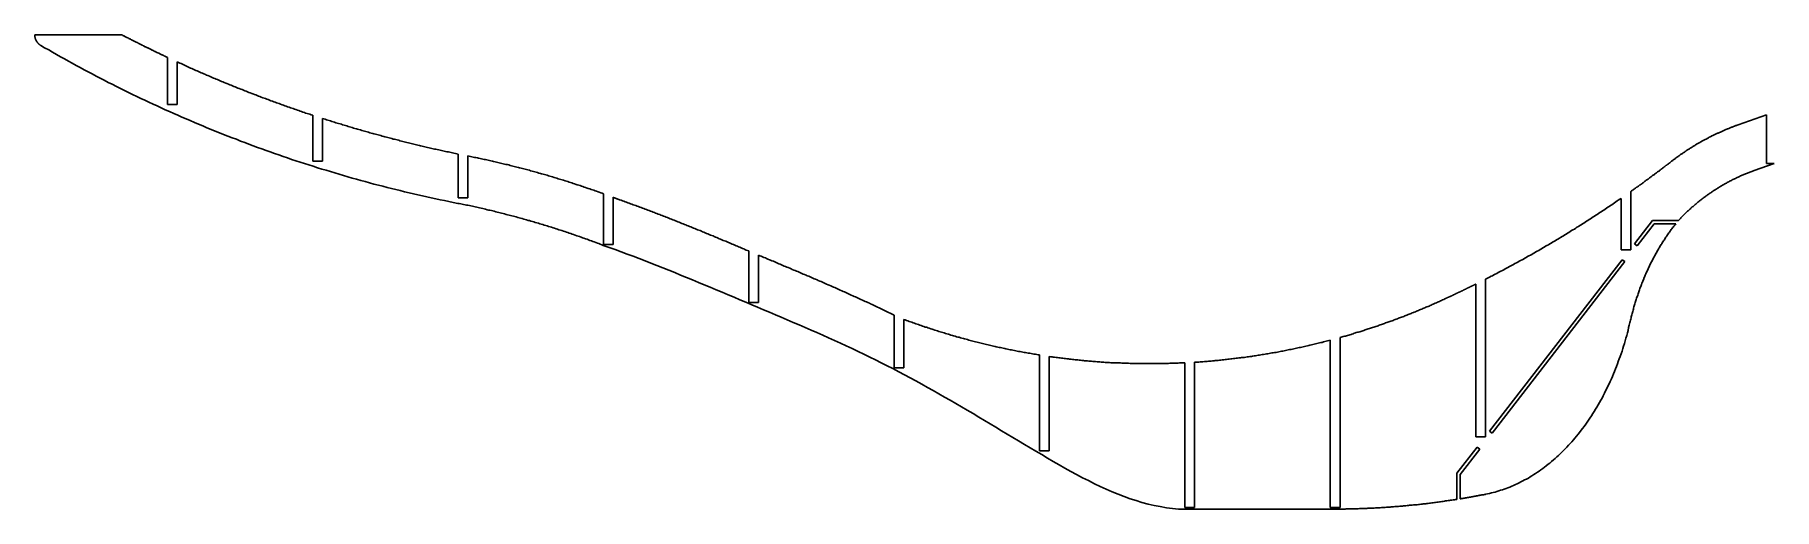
# Model space of a CAD drawing. Header units: metres. Extents: x 0 to 1077, y -300 to -6.
import ezdxf

# ---------------------------------------------------------------- set-up
doc = ezdxf.new("R2010")
doc.units = ezdxf.units.M

msp = doc.modelspace()

# ---------------------------------------------------------------- linework, layer by layer
for p, q in [((0, -6), (53.8, -6)), ((0, -6.1), (0, -6)), ((0, -6), (0, -6)), ((0, -6), (0, -6)), ((0, -6), (0, -6)), ((0, -6), (0, -6)), ((0, -6), (0, -6)), ((0, -6), (0, -6)), ((0, -6), (0, -6)), ((0, -6), (0, -6)), ((0, -6), (0, -6)), ((0, -6), (0, -6)), ((0, -6), (0, -6)), ((0, -6), (0, -6)), ((0, -6), (0, -6)), ((0, -6), (0, -6)), ((0, -6), (0, -6)), ((0, -6), (0, -6)), ((0, -6), (0, -6)), ((0, -6), (0, -6)), ((0, -6), (0, -6)), ((0, -6), (0, -6)), ((0, -6), (0, -6)), ((0, -6), (0, -6)), ((0, -6), (0, -6)), ((0, -6), (0, -6)), ((0, -6), (0, -6)), ((0, -6), (0, -6)), ((0, -6), (0, -6)), ((0, -6), (0, -6)), ((0, -6), (0, -6)), ((0, -6), (0, -6)), ((0, -6), (0, -6)), ((0, -6), (0, -6)), ((0, -6), (0, -6)), ((0, -6), (0, -6)), ((0, -6), (0, -6)), ((0, -6), (0, -6)), ((0, -6), (0, -6)), ((0, -6), (0, -6)), ((0, -6), (0, -6)), ((0, -6.1), (0, -6.1)), ((0, -6.1), (0, -6.1)), ((0, -6.1), (0, -6.1)), ((0, -6.1), (0, -6.1)), ((0, -6.1), (0, -6.1)), ((0, -6.1), (0, -6.1)), ((0, -6.1), (0, -6.1)), ((0, -6.1), (0, -6.1)), ((0, -6.1), (0, -6.1)), ((0, -6.1), (0, -6.1)), ((0, -6.1), (0, -6.1)), ((0, -6.1), (0, -6.1)), ((0, -6.1), (0, -6.1)), ((0, -6.1), (0, -6.1)), ((0, -6.1), (0, -6.1)), ((0, -6.1), (0, -6.1)), ((0, -6.1), (0, -6.1)), ((0, -6.1), (0, -6.1)), ((0, -6.1), (0, -6.1)), ((0, -6.1), (0, -6.1)), ((0, -6.1), (0, -6.1)), ((0, -6.1), (0, -6.1)), ((0, -6.1), (0, -6.1)), ((0, -6.1), (0, -6.1)), ((0, -6.1), (0, -6.1)), ((0, -6.1), (0, -6.1)), ((0, -6.1), (0, -6.1)), ((0, -6.1), (0, -6.1)), ((0, -6.1), (0, -6.1)), ((0, -6.1), (0, -6.1)), ((0, -6.1), (0, -6.1)), ((0, -6.1), (0, -6.1)), ((0, -6.1), (0, -6.1)), ((0, -6.1), (0, -6.1)), ((0, -6.1), (0, -6.1)), ((0, -6.1), (0, -6.1)), ((0, -6.1), (0, -6.1)), ((0, -6.1), (0, -6.1)), ((0, -6.1), (0, -6.1)), ((0, -6.1), (0, -6.1)), ((0, -6.1), (0, -6.1)), ((0, -6.1), (0, -6.1)), ((0, -6.1), (0, -6.1)), ((0, -6.1), (0, -6.1)), ((0, -6.1), (0, -6.1)), ((0, -6.1), (0, -6.1)), ((0, -6.1), (0, -6.1)), ((0, -6.1), (0, -6.1)), ((0, -6.1), (0, -6.1)), ((0, -6.1), (0, -6.1)), ((0, -6.1), (0, -6.1)), ((0, -6.1), (0, -6.1)), ((0, -6.1), (0, -6.1)), ((0, -6.1), (0, -6.1)), ((0, -6.1), (0, -6.1)), ((0, -6.1), (0, -6.1)), ((0, -6.1), (0, -6.1)), ((0, -6.1), (0, -6.1)), ((0, -6.1), (0, -6.1)), ((0, -6.2), (0, -6.1)), ((0, -6.3), (0, -6.2)), ((0, -6.4), (0, -6.3)), ((0, -6.5), (0, -6.4)), ((0, -6.4), (0, -6.4)), ((0, -6.6), (0, -6.5)), ((0, -6.7), (0, -6.6)), ((0, -6.8), (0, -6.7)), ((0, -6.9), (0, -6.8)), ((0, -6.8), (0, -6.8)), ((0.1, -7), (0, -6.9)), ((0.1, -7.1), (0.1, -7)), ((0.1, -7.2), (0.1, -7.1)), ((0.1, -7.3), (0.1, -7.2)), ((0.1, -7.2), (0.1, -7.2)), ((0.1, -7.4), (0.1, -7.3)), ((0.1, -7.5), (0.1, -7.4)), ((0.2, -7.6), (0.1, -7.5)), ((0.1, -7.5), (0.1, -7.5)), ((0.2, -7.7), (0.2, -7.6)), ((0.2, -7.8), (0.2, -7.7)), ((0.2, -7.9), (0.2, -7.8)), ((0.2, -7.8), (0.2, -7.8)), ((0.2, -8), (0.2, -7.9)), ((0.3, -8.1), (0.2, -8)), ((0.3, -8.2), (0.3, -8.1)), ((0.3, -8.3), (0.3, -8.2)), ((0.3, -8.2), (0.3, -8.2)), ((0.3, -8.4), (0.3, -8.3)), ((0.4, -8.5), (0.3, -8.4)), ((0.4, -8.6), (0.4, -8.5)), ((0.4, -8.5), (0.4, -8.5)), ((0.4, -8.7), (0.4, -8.6)), ((0.5, -8.8), (0.4, -8.7)), ((0.5, -8.9), (0.5, -8.8)), ((0.5, -8.8), (0.5, -8.8)), ((0.6, -9), (0.5, -8.9)), ((0.6, -9.1), (0.6, -9)), ((0.6, -9), (0.6, -9)), ((0.7, -9.2), (0.6, -9.1)), ((0.7, -9.3), (0.7, -9.2)), ((0.8, -9.4), (0.7, -9.3)), ((0.7, -9.3), (0.7, -9.3)), ((0.8, -9.5), (0.8, -9.4)), ((0.9, -9.6), (0.8, -9.5)), ((0.8, -9.5), (0.8, -9.5)), ((0.9, -9.7), (0.9, -9.6)), ((0.9, -9.8), (0.9, -9.7)), ((1, -9.8), (0.9, -9.8)), ((1, -9.9), (1, -9.8)), ((1.1, -10), (1, -9.9)), ((1.1, -10.1), (1.1, -10)), ((1.1, -10), (1.1, -10)), ((1.2, -10.2), (1.1, -10.1)), ((1.3, -10.3), (1.2, -10.2)), ((1.2, -10.2), (1.2, -10.2)), ((1.3, -10.4), (1.3, -10.3)), ((1.4, -10.4), (1.3, -10.4)), ((1.4, -10.5), (1.4, -10.4)), ((1.4, -10.6), (1.4, -10.5)), ((1.5, -10.6), (1.4, -10.6)), ((1.5, -10.7), (1.5, -10.6)), ((1.6, -10.7), (1.5, -10.7)), ((1.6, -10.8), (1.6, -10.7)), ((54.1, -6.1), (53.8, -6)), ((54.4, -6.3), (54.1, -6.1)), ((54.6, -6.4), (54.4, -6.3)), ((54.9, -6.6), (54.6, -6.4)), ((55.2, -6.7), (54.9, -6.6)), ((55.5, -6.9), (55.2, -6.7)), ((55.8, -7), (55.5, -6.9)), ((56.1, -7.2), (55.8, -7)), ((56.3, -7.3), (56.1, -7.2)), ((56.6, -7.5), (56.3, -7.3)), ((56.9, -7.6), (56.6, -7.5)), ((57.2, -7.8), (56.9, -7.6)), ((57.5, -7.9), (57.2, -7.8)), ((57.8, -8), (57.5, -7.9)), ((58, -8.2), (57.8, -8)), ((58.3, -8.3), (58, -8.2)), ((58.6, -8.5), (58.3, -8.3)), ((58.9, -8.6), (58.6, -8.5)), ((59.2, -8.8), (58.9, -8.6)), ((59.5, -8.9), (59.2, -8.8)), ((59.7, -9.1), (59.5, -8.9)), ((60, -9.2), (59.7, -9.1)), ((60.3, -9.4), (60, -9.2)), ((60.6, -9.5), (60.3, -9.4)), ((60.9, -9.6), (60.6, -9.5)), ((61.2, -9.8), (60.9, -9.6)), ((61.5, -9.9), (61.2, -9.8)), ((61.7, -10.1), (61.5, -9.9)), ((62, -10.2), (61.7, -10.1)), ((62.3, -10.4), (62, -10.2)), ((62.6, -10.5), (62.3, -10.4)), ((62.9, -10.6), (62.6, -10.5)), ((63.2, -10.8), (62.9, -10.6)), ((1.7, -10.9), (1.6, -10.8)), ((1.8, -11), (1.7, -10.9)), ((1.7, -10.9), (1.7, -10.9)), ((1.9, -11.1), (1.8, -11)), ((1.8, -11), (1.8, -11)), ((1.9, -11.2), (1.9, -11.1)), ((2, -11.2), (1.9, -11.2)), ((2.1, -11.3), (2, -11.2)), ((2.2, -11.4), (2.1, -11.3)), ((2.1, -11.3), (2.1, -11.3)), ((2.2, -11.5), (2.2, -11.4)), ((2.3, -11.5), (2.2, -11.5)), ((2.3, -11.6), (2.3, -11.5)), ((2.4, -11.6), (2.3, -11.6)), ((2.4, -11.7), (2.4, -11.6)), ((2.5, -11.7), (2.4, -11.7)), ((2.6, -11.8), (2.5, -11.7)), ((2.7, -11.9), (2.6, -11.8)), ((2.6, -11.8), (2.6, -11.8)), ((2.8, -12), (2.7, -11.9)), ((2.7, -11.9), (2.7, -11.9)), ((2.9, -12), (2.8, -12)), ((2.9, -12.1), (2.9, -12)), ((3, -12.1), (2.9, -12.1)), ((3.1, -12.2), (3, -12.1)), ((3.2, -12.3), (3.1, -12.2)), ((3.1, -12.2), (3.1, -12.2)), ((3.3, -12.4), (3.2, -12.3)), ((3.2, -12.3), (3.2, -12.3)), ((3.4, -12.4), (3.3, -12.4)), ((3.5, -12.5), (3.4, -12.4)), ((3.4, -12.4), (3.4, -12.4)), ((3.6, -12.5), (3.5, -12.5)), ((3.6, -12.6), (3.6, -12.5)), ((3.7, -12.6), (3.6, -12.6)), ((6.1, -14), (3.7, -12.6)), ((8.6, -15.4), (6.1, -14)), ((11, -16.8), (8.6, -15.4)), ((13.4, -18.2), (11, -16.8)), ((15.9, -19.6), (13.4, -18.2)), ((18.3, -20.9), (15.9, -19.6)), ((20.8, -22.3), (18.3, -20.9)), ((63.4, -10.9), (63.2, -10.8)), ((63.7, -11.1), (63.4, -10.9)), ((64, -11.2), (63.7, -11.1)), ((64.3, -11.4), (64, -11.2)), ((64.6, -11.5), (64.3, -11.4)), ((64.9, -11.7), (64.6, -11.5)), ((65.2, -11.8), (64.9, -11.7)), ((65.4, -11.9), (65.2, -11.8)), ((65.7, -12.1), (65.4, -11.9)), ((66, -12.2), (65.7, -12.1)), ((66.3, -12.4), (66, -12.2)), ((66.6, -12.5), (66.3, -12.4)), ((66.9, -12.6), (66.6, -12.5)), ((67.2, -12.8), (66.9, -12.6)), ((67.4, -12.9), (67.2, -12.8)), ((67.7, -13.1), (67.4, -12.9)), ((68, -13.2), (67.7, -13.1)), ((68.3, -13.4), (68, -13.2)), ((68.6, -13.5), (68.3, -13.4)), ((68.9, -13.6), (68.6, -13.5)), ((69.2, -13.8), (68.9, -13.6)), ((69.4, -13.9), (69.2, -13.8)), ((69.7, -14.1), (69.4, -13.9)), ((70, -14.2), (69.7, -14.1)), ((70.3, -14.3), (70, -14.2)), ((70.6, -14.5), (70.3, -14.3)), ((70.9, -14.6), (70.6, -14.5)), ((71.2, -14.8), (70.9, -14.6)), ((71.4, -14.9), (71.2, -14.8)), ((71.7, -15), (71.4, -14.9)), ((72, -15.2), (71.7, -15)), ((72.3, -15.3), (72, -15.2)), ((72.6, -15.5), (72.3, -15.3)), ((72.9, -15.6), (72.6, -15.5)), ((73.2, -15.7), (72.9, -15.6)), ((73.4, -15.9), (73.2, -15.7)), ((73.7, -16), (73.4, -15.9)), ((74, -16.2), (73.7, -16)), ((74.3, -16.3), (74, -16.2)), ((74.6, -16.4), (74.3, -16.3)), ((74.9, -16.6), (74.6, -16.4)), ((75.2, -16.7), (74.9, -16.6)), ((75.5, -16.9), (75.2, -16.7)), ((75.7, -17), (75.5, -16.9)), ((76, -17.1), (75.7, -17)), ((76.3, -17.3), (76, -17.1)), ((76.6, -17.4), (76.3, -17.3)), ((76.9, -17.5), (76.6, -17.4)), ((77.2, -17.7), (76.9, -17.5)), ((77.5, -17.8), (77.2, -17.7)), ((77.8, -18), (77.5, -17.8)), ((78, -18.1), (77.8, -18)), ((78.3, -18.2), (78, -18.1)), ((78.6, -18.4), (78.3, -18.2)), ((78.9, -18.5), (78.6, -18.4)), ((79.2, -18.6), (78.9, -18.5)), ((79.5, -18.8), (79.2, -18.6)), ((79.8, -18.9), (79.5, -18.8)), ((80.1, -19.1), (79.8, -18.9)), ((80.3, -19.2), (80.1, -19.1)), ((80.6, -19.3), (80.3, -19.2)), ((80.9, -19.5), (80.6, -19.3)), ((81.2, -19.6), (80.9, -19.5)), ((81.5, -19.7), (81.2, -19.6)), ((81.8, -19.9), (81.5, -19.7)), ((82.1, -20), (81.8, -19.9)), ((82.1, -20), (82.1, -49.3)), ((23.2, -23.7), (20.8, -22.3)), ((25.7, -25), (23.2, -23.7)), ((28.1, -26.3), (25.7, -25)), ((30.6, -27.7), (28.1, -26.3)), ((33.1, -29), (30.6, -27.7)), ((35.5, -30.3), (33.1, -29)), ((38, -31.6), (35.5, -30.3)), ((40.5, -32.9), (38, -31.6)), ((88.9, -23.2), (88.1, -22.8)), ((88.1, -22.8), (88.1, -49.3)), ((89.7, -23.6), (88.9, -23.2)), ((90.6, -23.9), (89.7, -23.6)), ((91.4, -24.3), (90.6, -23.9)), ((92.2, -24.7), (91.4, -24.3)), ((93.1, -25.1), (92.2, -24.7)), ((93.9, -25.4), (93.1, -25.1)), ((94.7, -25.8), (93.9, -25.4)), ((95.6, -26.2), (94.7, -25.8)), ((96.4, -26.6), (95.6, -26.2)), ((97.2, -26.9), (96.4, -26.6)), ((98, -27.3), (97.2, -26.9)), ((98.9, -27.7), (98, -27.3)), ((99.7, -28.1), (98.9, -27.7)), ((100.6, -28.4), (99.7, -28.1)), ((101.4, -28.8), (100.6, -28.4)), ((102.2, -29.2), (101.4, -28.8)), ((103.1, -29.5), (102.2, -29.2)), ((103.9, -29.9), (103.1, -29.5)), ((104.7, -30.2), (103.9, -29.9)), ((105.6, -30.6), (104.7, -30.2)), ((106.4, -31), (105.6, -30.6)), ((107.2, -31.3), (106.4, -31)), ((108.1, -31.7), (107.2, -31.3)), ((108.9, -32.1), (108.1, -31.7)), ((109.8, -32.4), (108.9, -32.1)), ((43, -34.2), (40.5, -32.9)), ((45.5, -35.5), (43, -34.2)), ((48, -36.7), (45.5, -35.5)), ((50.5, -38), (48, -36.7)), ((53, -39.3), (50.5, -38)), ((55.5, -40.5), (53, -39.3)), ((58, -41.7), (55.5, -40.5)), ((60.5, -43), (58, -41.7)), ((63.1, -44.2), (60.5, -43)), ((110.6, -32.8), (109.8, -32.4)), ((111.4, -33.1), (110.6, -32.8)), ((112.3, -33.5), (111.4, -33.1)), ((113.1, -33.8), (112.3, -33.5)), ((114, -34.2), (113.1, -33.8)), ((114.8, -34.5), (114, -34.2)), ((115.7, -34.9), (114.8, -34.5)), ((116.5, -35.2), (115.7, -34.9)), ((117.3, -35.6), (116.5, -35.2)), ((118.2, -35.9), (117.3, -35.6)), ((119, -36.3), (118.2, -35.9)), ((119.9, -36.6), (119, -36.3)), ((120.7, -37), (119.9, -36.6)), ((121.6, -37.3), (120.7, -37)), ((122.4, -37.7), (121.6, -37.3)), ((123.3, -38), (122.4, -37.7)), ((124.1, -38.3), (123.3, -38)), ((124.9, -38.7), (124.1, -38.3)), ((125.8, -39), (124.9, -38.7)), ((126.6, -39.4), (125.8, -39)), ((127.5, -39.7), (126.6, -39.4)), ((128.3, -40), (127.5, -39.7)), ((129.2, -40.4), (128.3, -40)), ((130, -40.7), (129.2, -40.4)), ((130.9, -41), (130, -40.7)), ((131.7, -41.4), (130.9, -41)), ((132.6, -41.7), (131.7, -41.4)), ((133.4, -42), (132.6, -41.7)), ((134.3, -42.4), (133.4, -42)), ((135.1, -42.7), (134.3, -42.4)), ((136, -43), (135.1, -42.7)), ((136.8, -43.3), (136, -43)), ((65.6, -45.4), (63.1, -44.2)), ((68.1, -46.6), (65.6, -45.4)), ((70.7, -47.8), (68.1, -46.6)), ((73.2, -49), (70.7, -47.8)), ((75.7, -50.1), (73.2, -49)), ((78.3, -51.3), (75.7, -50.1)), ((80.8, -52.5), (78.3, -51.3)), ((83.4, -53.6), (80.8, -52.5)), ((88.1, -49.3), (82.1, -49.3)), ((86, -54.8), (83.4, -53.6)), ((137.7, -43.7), (136.8, -43.3)), ((138.5, -44), (137.7, -43.7)), ((139.4, -44.3), (138.5, -44)), ((140.2, -44.6), (139.4, -44.3)), ((141.1, -45), (140.2, -44.6)), ((142, -45.3), (141.1, -45)), ((142.8, -45.6), (142, -45.3)), ((143.7, -45.9), (142.8, -45.6)), ((144.5, -46.2), (143.7, -45.9)), ((145.4, -46.6), (144.5, -46.2)), ((146.2, -46.9), (145.4, -46.6)), ((147.1, -47.2), (146.2, -46.9)), ((147.9, -47.5), (147.1, -47.2)), ((148.8, -47.8), (147.9, -47.5)), ((149.7, -48.1), (148.8, -47.8)), ((150.5, -48.4), (149.7, -48.1)), ((151.4, -48.7), (150.5, -48.4)), ((152.2, -49.1), (151.4, -48.7)), ((153.1, -49.4), (152.2, -49.1)), ((154, -49.7), (153.1, -49.4)), ((154.8, -50), (154, -49.7)), ((155.7, -50.3), (154.8, -50)), ((156.5, -50.6), (155.7, -50.3)), ((157.4, -50.9), (156.5, -50.6)), ((158.3, -51.2), (157.4, -50.9)), ((159.1, -51.5), (158.3, -51.2)), ((160, -51.8), (159.1, -51.5)), ((160.8, -52.1), (160, -51.8)), ((161.7, -52.4), (160.8, -52.1)), ((162.6, -52.7), (161.7, -52.4)), ((163.4, -53), (162.6, -52.7)), ((164.3, -53.3), (163.4, -53)), ((165.2, -53.6), (164.3, -53.3)), ((166, -53.9), (165.2, -53.6)), ((88.5, -55.9), (86, -54.8)), ((91.1, -57), (88.5, -55.9)), ((93.7, -58.1), (91.1, -57)), ((96.2, -59.2), (93.7, -58.1)), ((98.8, -60.3), (96.2, -59.2)), ((101.4, -61.4), (98.8, -60.3)), ((104, -62.5), (101.4, -61.4)), ((106.6, -63.6), (104, -62.5)), ((109.2, -64.7), (106.6, -63.6)), ((166.9, -54.2), (166, -53.9)), ((167.7, -54.5), (166.9, -54.2)), ((168.6, -54.7), (167.7, -54.5)), ((169.5, -55), (168.6, -54.7)), ((170.3, -55.3), (169.5, -55)), ((171.2, -55.6), (170.3, -55.3)), ((172.1, -55.9), (171.2, -55.6)), ((172.1, -55.9), (172.1, -84.3)), ((178.1, -57.9), (178.9, -58.1)), ((178.1, -57.9), (178.1, -84.3)), ((178.9, -58.1), (179.7, -58.4)), ((179.7, -58.4), (180.6, -58.7)), ((180.6, -58.7), (181.4, -58.9)), ((181.4, -58.9), (182.3, -59.2)), ((182.3, -59.2), (183.1, -59.4)), ((183.1, -59.4), (183.9, -59.7)), ((183.9, -59.7), (184.8, -60)), ((184.8, -60), (185.6, -60.2)), ((185.6, -60.2), (186.4, -60.5)), ((186.4, -60.5), (187.3, -60.7)), ((187.3, -60.7), (188.1, -61)), ((188.1, -61), (189, -61.3)), ((189, -61.3), (189.8, -61.5)), ((189.8, -61.5), (190.6, -61.8)), ((190.6, -61.8), (191.5, -62)), ((191.5, -62), (192.3, -62.3)), ((192.3, -62.3), (193.2, -62.5)), ((193.2, -62.5), (194, -62.8)), ((194, -62.8), (194.8, -63)), ((194.8, -63), (195.7, -63.3)), ((195.7, -63.3), (196.5, -63.5)), ((196.5, -63.5), (197.4, -63.8)), ((197.4, -63.8), (198.2, -64)), ((198.2, -64), (199.1, -64.3)), ((199.1, -64.3), (199.9, -64.5)), ((199.9, -64.5), (200.7, -64.8)), ((1047.5, -64.6), (1047, -64.8)), ((1047.9, -64.4), (1047.5, -64.6)), ((1048.3, -64.2), (1047.9, -64.4)), ((1048.8, -64), (1048.3, -64.2)), ((1049.2, -63.9), (1048.8, -64)), ((1049.6, -63.7), (1049.2, -63.9)), ((1050.1, -63.5), (1049.6, -63.7)), ((1050.5, -63.3), (1050.1, -63.5)), ((1051, -63.2), (1050.5, -63.3)), ((1051.4, -63), (1051, -63.2)), ((1051.8, -62.8), (1051.4, -63)), ((1052.3, -62.7), (1051.8, -62.8)), ((1052.7, -62.5), (1052.3, -62.7)), ((1053.2, -62.3), (1052.7, -62.5)), ((1053.6, -62.2), (1053.2, -62.3)), ((1054, -62), (1053.6, -62.2)), ((1054.5, -61.9), (1054, -62)), ((1054.5, -61.9), (1072.1, -55.6)), ((1072.1, -55.6), (1072.1, -85.7)), ((111.7, -65.7), (109.2, -64.7)), ((114.3, -66.8), (111.7, -65.7)), ((116.9, -67.8), (114.3, -66.8)), ((119.6, -68.8), (116.9, -67.8)), ((122.2, -69.8), (119.6, -68.8)), ((124.8, -70.8), (122.2, -69.8)), ((127.4, -71.9), (124.8, -70.8)), ((130, -72.8), (127.4, -71.9)), ((132.6, -73.8), (130, -72.8)), ((135.3, -74.8), (132.6, -73.8)), ((137.9, -75.8), (135.3, -74.8)), ((200.7, -64.8), (201.6, -65)), ((201.6, -65), (202.4, -65.3)), ((202.4, -65.3), (203.3, -65.5)), ((203.3, -65.5), (204.1, -65.7)), ((204.1, -65.7), (205, -66)), ((205, -66), (205.8, -66.2)), ((205.8, -66.2), (206.6, -66.4)), ((206.6, -66.4), (207.5, -66.7)), ((207.5, -66.7), (208.3, -66.9)), ((208.3, -66.9), (209.2, -67.2)), ((209.2, -67.2), (210, -67.4)), ((210, -67.4), (210.9, -67.6)), ((210.9, -67.6), (211.7, -67.9)), ((211.7, -67.9), (212.6, -68.1)), ((212.6, -68.1), (213.4, -68.3)), ((213.4, -68.3), (214.3, -68.5)), ((214.3, -68.5), (215.1, -68.8)), ((215.1, -68.8), (216, -69)), ((216, -69), (216.8, -69.2)), ((216.8, -69.2), (217.7, -69.5)), ((217.7, -69.5), (218.5, -69.7)), ((218.5, -69.7), (219.4, -69.9)), ((219.4, -69.9), (220.2, -70.1)), ((220.2, -70.1), (221, -70.3)), ((221, -70.3), (221.9, -70.6)), ((221.9, -70.6), (222.7, -70.8)), ((222.7, -70.8), (223.6, -71)), ((223.6, -71), (224.4, -71.2)), ((224.4, -71.2), (225.3, -71.4)), ((225.3, -71.4), (226.1, -71.7)), ((226.1, -71.7), (227, -71.9)), ((227, -71.9), (227.9, -72.1)), ((227.9, -72.1), (228.7, -72.3)), ((228.7, -72.3), (229.6, -72.5)), ((229.6, -72.5), (230.4, -72.7)), ((230.4, -72.7), (231.3, -72.9)), ((231.3, -72.9), (232.1, -73.1)), ((232.1, -73.1), (233, -73.4)), ((233, -73.4), (233.8, -73.6)), ((233.8, -73.6), (234.7, -73.8)), ((234.7, -73.8), (235.5, -74)), ((235.5, -74), (236.4, -74.2)), ((236.4, -74.2), (237.2, -74.4)), ((237.2, -74.4), (238.1, -74.6)), ((238.1, -74.6), (238.9, -74.8)), ((238.9, -74.8), (239.8, -75)), ((239.8, -75), (240.6, -75.2)), ((240.6, -75.2), (241.5, -75.4)), ((1026.5, -75.3), (1026.1, -75.6)), ((1026.9, -75.1), (1026.5, -75.3)), ((1027.3, -74.8), (1026.9, -75.1)), ((1027.7, -74.6), (1027.3, -74.8)), ((1028.1, -74.3), (1027.7, -74.6)), ((1028.5, -74.1), (1028.1, -74.3)), ((1028.9, -73.9), (1028.5, -74.1)), ((1029.3, -73.6), (1028.9, -73.9)), ((1029.7, -73.4), (1029.3, -73.6)), ((1030.1, -73.1), (1029.7, -73.4)), ((1030.5, -72.9), (1030.1, -73.1)), ((1030.9, -72.7), (1030.5, -72.9)), ((1031.4, -72.4), (1030.9, -72.7)), ((1031.8, -72.2), (1031.4, -72.4)), ((1032.2, -72), (1031.8, -72.2)), ((1032.6, -71.8), (1032.2, -72)), ((1033, -71.5), (1032.6, -71.8)), ((1033.4, -71.3), (1033, -71.5)), ((1033.8, -71.1), (1033.4, -71.3)), ((1034.2, -70.9), (1033.8, -71.1)), ((1034.7, -70.6), (1034.2, -70.9)), ((1035.1, -70.4), (1034.7, -70.6)), ((1035.5, -70.2), (1035.1, -70.4)), ((1035.9, -70), (1035.5, -70.2)), ((1036.3, -69.8), (1035.9, -70)), ((1036.7, -69.5), (1036.3, -69.8)), ((1037.2, -69.3), (1036.7, -69.5)), ((1037.6, -69.1), (1037.2, -69.3)), ((1038, -68.9), (1037.6, -69.1)), ((1038.4, -68.7), (1038, -68.9)), ((1038.9, -68.5), (1038.4, -68.7)), ((1039.3, -68.3), (1038.9, -68.5)), ((1039.7, -68.1), (1039.3, -68.3)), ((1040.1, -67.9), (1039.7, -68.1)), ((1040.6, -67.7), (1040.1, -67.9)), ((1041, -67.4), (1040.6, -67.7)), ((1041.4, -67.2), (1041, -67.4)), ((1041.8, -67), (1041.4, -67.2)), ((1042.3, -66.9), (1041.8, -67)), ((1042.7, -66.7), (1042.3, -66.9)), ((1043.1, -66.5), (1042.7, -66.7)), ((1043.6, -66.3), (1043.1, -66.5)), ((1044, -66.1), (1043.6, -66.3)), ((1044.4, -65.9), (1044, -66.1)), ((1044.8, -65.7), (1044.4, -65.9)), ((1045.3, -65.5), (1044.8, -65.7)), ((1045.7, -65.3), (1045.3, -65.5)), ((1046.1, -65.1), (1045.7, -65.3)), ((1046.6, -64.9), (1046.1, -65.1)), ((1047, -64.8), (1046.6, -64.9)), ((140.5, -76.7), (137.9, -75.8)), ((143.2, -77.7), (140.5, -76.7)), ((145.8, -78.6), (143.2, -77.7)), ((148.4, -79.5), (145.8, -78.6)), ((151.1, -80.5), (148.4, -79.5)), ((153.7, -81.4), (151.1, -80.5)), ((156.4, -82.3), (153.7, -81.4)), ((159, -83.2), (156.4, -82.3)), ((161.7, -84.1), (159, -83.2)), ((164.4, -84.9), (161.7, -84.1)), ((167, -85.8), (164.4, -84.9)), ((169.7, -86.7), (167, -85.8)), ((172.1, -84.3), (178.1, -84.3)), ((241.5, -75.4), (242.4, -75.6)), ((242.4, -75.6), (243.2, -75.8)), ((243.2, -75.8), (244.1, -76)), ((244.1, -76), (244.9, -76.2)), ((244.9, -76.2), (245.8, -76.4)), ((245.8, -76.4), (246.6, -76.6)), ((246.6, -76.6), (247.5, -76.8)), ((247.5, -76.8), (248.3, -77)), ((248.3, -77), (249.2, -77.1)), ((249.2, -77.1), (250.1, -77.3)), ((250.1, -77.3), (250.9, -77.5)), ((250.9, -77.5), (251.8, -77.7)), ((251.8, -77.7), (252.6, -77.9)), ((252.6, -77.9), (253.5, -78.1)), ((253.5, -78.1), (254.3, -78.3)), ((254.3, -78.3), (255.2, -78.5)), ((255.2, -78.5), (256.1, -78.6)), ((256.1, -78.6), (256.9, -78.8)), ((256.9, -78.8), (257.8, -79)), ((257.8, -79), (258.6, -79.2)), ((258.6, -79.2), (259.5, -79.4)), ((259.5, -79.4), (260.4, -79.5)), ((260.4, -79.5), (261.2, -79.7)), ((261.2, -79.7), (262.1, -79.9)), ((262.1, -79.9), (262.1, -107.1)), ((268.1, -81.1), (268.9, -81.3)), ((268.1, -81.1), (268.1, -107.1)), ((268.9, -81.3), (269.8, -81.4)), ((269.8, -81.4), (270.6, -81.6)), ((270.6, -81.6), (271.4, -81.8)), ((271.4, -81.8), (272.3, -82)), ((272.3, -82), (273.1, -82.1)), ((273.1, -82.1), (274, -82.3)), ((274, -82.3), (274.8, -82.5)), ((274.8, -82.5), (275.7, -82.7)), ((275.7, -82.7), (276.5, -82.8)), ((276.5, -82.8), (277.4, -83)), ((277.4, -83), (278.2, -83.2)), ((278.2, -83.2), (279.1, -83.4)), ((279.1, -83.4), (279.9, -83.6)), ((279.9, -83.6), (280.7, -83.8)), ((280.7, -83.8), (281.6, -84)), ((281.6, -84), (282.4, -84.1)), ((282.4, -84.1), (283.3, -84.3)), ((283.3, -84.3), (284.1, -84.5)), ((284.1, -84.5), (285, -84.7)), ((285, -84.7), (285.8, -84.9)), ((285.8, -84.9), (286.7, -85.1)), ((286.7, -85.1), (287.5, -85.3)), ((287.5, -85.3), (288.4, -85.5)), ((288.4, -85.5), (289.2, -85.7)), ((289.2, -85.7), (290, -85.9)), ((290, -85.9), (290.9, -86.1)), ((290.9, -86.1), (291.7, -86.3)), ((1011.1, -86.2), (1011.4, -86)), ((1011.4, -86), (1011.7, -85.8)), ((1011.7, -85.8), (1011.9, -85.6)), ((1011.9, -85.6), (1012.2, -85.4)), ((1012.2, -85.4), (1012.4, -85.2)), ((1012.4, -85.2), (1012.7, -85)), ((1012.7, -85), (1012.9, -84.8)), ((1012.9, -84.8), (1013.2, -84.6)), ((1013.2, -84.6), (1013.4, -84.4)), ((1013.4, -84.4), (1013.7, -84.2)), ((1014.1, -83.9), (1013.7, -84.2)), ((1014.4, -83.6), (1014.1, -83.9)), ((1014.8, -83.3), (1014.4, -83.6)), ((1015.2, -83.1), (1014.8, -83.3)), ((1015.6, -82.8), (1015.2, -83.1)), ((1015.9, -82.5), (1015.6, -82.8)), ((1016.3, -82.2), (1015.9, -82.5)), ((1016.7, -81.9), (1016.3, -82.2)), ((1017.1, -81.6), (1016.7, -81.9)), ((1017.5, -81.4), (1017.1, -81.6)), ((1017.8, -81.1), (1017.5, -81.4)), ((1018.2, -80.8), (1017.8, -81.1)), ((1018.6, -80.5), (1018.2, -80.8)), ((1019, -80.3), (1018.6, -80.5)), ((1019.4, -80), (1019, -80.3)), ((1019.8, -79.7), (1019.4, -80)), ((1020.2, -79.5), (1019.8, -79.7)), ((1020.5, -79.2), (1020.2, -79.5)), ((1020.9, -78.9), (1020.5, -79.2)), ((1021.3, -78.7), (1020.9, -78.9)), ((1021.7, -78.4), (1021.3, -78.7)), ((1022.1, -78.1), (1021.7, -78.4)), ((1022.5, -77.9), (1022.1, -78.1)), ((1022.9, -77.6), (1022.5, -77.9)), ((1023.3, -77.4), (1022.9, -77.6)), ((1023.7, -77.1), (1023.3, -77.4)), ((1024.1, -76.8), (1023.7, -77.1)), ((1024.5, -76.6), (1024.1, -76.8)), ((1024.9, -76.3), (1024.5, -76.6)), ((1025.3, -76.1), (1024.9, -76.3)), ((1025.7, -75.8), (1025.3, -76.1)), ((1026.1, -75.6), (1025.7, -75.8)), ((1076.9, -85.7), (1064.6, -90.1)), ((1072.1, -85.7), (1076.9, -85.7)), ((172.4, -87.5), (169.7, -86.7)), ((175, -88.4), (172.4, -87.5)), ((177.7, -89.2), (175, -88.4)), ((180.4, -90), (177.7, -89.2)), ((183.1, -90.8), (180.4, -90)), ((185.8, -91.6), (183.1, -90.8)), ((188.4, -92.4), (185.8, -91.6)), ((191.1, -93.2), (188.4, -92.4)), ((193.8, -94), (191.1, -93.2)), ((196.5, -94.8), (193.8, -94)), ((199.2, -95.5), (196.5, -94.8)), ((201.9, -96.3), (199.2, -95.5)), ((204.6, -97), (201.9, -96.3)), ((291.7, -86.3), (292.6, -86.5)), ((292.6, -86.5), (293.4, -86.7)), ((293.4, -86.7), (294.3, -87)), ((294.3, -87), (295.1, -87.2)), ((295.1, -87.2), (296, -87.4)), ((296, -87.4), (296.8, -87.6)), ((296.8, -87.6), (297.7, -87.8)), ((297.7, -87.8), (298.5, -88)), ((298.5, -88), (299.4, -88.2)), ((299.4, -88.2), (300.2, -88.5)), ((300.2, -88.5), (301.1, -88.7)), ((301.1, -88.7), (301.9, -88.9)), ((301.9, -88.9), (302.8, -89.1)), ((302.8, -89.1), (303.6, -89.3)), ((303.6, -89.3), (304.5, -89.6)), ((304.5, -89.6), (305.3, -89.8)), ((305.3, -89.8), (306.2, -90)), ((306.2, -90), (307, -90.3)), ((307, -90.3), (307.9, -90.5)), ((307.9, -90.5), (308.7, -90.7)), ((308.7, -90.7), (309.6, -91)), ((309.6, -91), (310.4, -91.2)), ((310.4, -91.2), (311.3, -91.4)), ((311.3, -91.4), (312.1, -91.7)), ((312.1, -91.7), (313, -91.9)), ((313, -91.9), (313.8, -92.2)), ((313.8, -92.2), (314.7, -92.4)), ((314.7, -92.4), (315.5, -92.6)), ((315.5, -92.6), (316.4, -92.9)), ((316.4, -92.9), (317.2, -93.1)), ((317.2, -93.1), (318.1, -93.4)), ((318.1, -93.4), (318.9, -93.6)), ((318.9, -93.6), (319.8, -93.9)), ((319.8, -93.9), (320.6, -94.1)), ((320.6, -94.1), (321.5, -94.4)), ((321.5, -94.4), (322.3, -94.7)), ((322.3, -94.7), (323.2, -94.9)), ((323.2, -94.9), (324, -95.2)), ((324, -95.2), (324.9, -95.4)), ((324.9, -95.4), (325.7, -95.7)), ((325.7, -95.7), (326.6, -96)), ((326.6, -96), (327.4, -96.2)), ((327.4, -96.2), (328.3, -96.5)), ((328.3, -96.5), (329.1, -96.8)), ((329.1, -96.8), (330, -97)), ((996.7, -97), (997, -96.8)), ((997, -96.8), (997.2, -96.6)), ((997.2, -96.6), (997.5, -96.4)), ((997.5, -96.4), (997.7, -96.2)), ((997.7, -96.2), (998, -96)), ((998, -96), (998.3, -95.8)), ((998.3, -95.8), (998.5, -95.6)), ((998.5, -95.6), (998.8, -95.4)), ((998.8, -95.4), (999, -95.3)), ((999, -95.3), (999.3, -95.1)), ((999.3, -95.1), (999.6, -94.9)), ((999.6, -94.9), (999.8, -94.7)), ((999.8, -94.7), (1000.1, -94.5)), ((1000.1, -94.5), (1000.3, -94.3)), ((1000.3, -94.3), (1000.6, -94.1)), ((1000.6, -94.1), (1000.9, -93.9)), ((1000.9, -93.9), (1001.1, -93.7)), ((1001.1, -93.7), (1001.4, -93.5)), ((1001.4, -93.5), (1001.6, -93.3)), ((1001.6, -93.3), (1001.9, -93.1)), ((1001.9, -93.1), (1002.1, -93)), ((1002.1, -93), (1002.4, -92.8)), ((1002.4, -92.8), (1002.7, -92.6)), ((1002.7, -92.6), (1002.9, -92.4)), ((1002.9, -92.4), (1003.2, -92.2)), ((1003.2, -92.2), (1003.4, -92)), ((1003.4, -92), (1003.7, -91.8)), ((1003.7, -91.8), (1004, -91.6)), ((1004, -91.6), (1004.2, -91.4)), ((1004.2, -91.4), (1004.5, -91.2)), ((1004.5, -91.2), (1004.7, -91)), ((1004.7, -91), (1005, -90.8)), ((1005, -90.8), (1005.2, -90.6)), ((1005.2, -90.6), (1005.5, -90.5)), ((1005.5, -90.5), (1005.8, -90.3)), ((1005.8, -90.3), (1006, -90.1)), ((1006, -90.1), (1006.3, -89.9)), ((1006.3, -89.9), (1006.5, -89.7)), ((1006.5, -89.7), (1006.8, -89.5)), ((1006.8, -89.5), (1007, -89.3)), ((1007, -89.3), (1007.3, -89.1)), ((1007.3, -89.1), (1007.6, -88.9)), ((1007.6, -88.9), (1007.8, -88.7)), ((1007.8, -88.7), (1008.1, -88.5)), ((1008.1, -88.5), (1008.3, -88.3)), ((1008.3, -88.3), (1008.6, -88.1)), ((1008.6, -88.1), (1008.8, -87.9)), ((1008.8, -87.9), (1009.1, -87.7)), ((1009.1, -87.7), (1009.4, -87.5)), ((1009.4, -87.5), (1009.6, -87.3)), ((1009.6, -87.3), (1009.9, -87.1)), ((1009.9, -87.1), (1010.1, -86.9)), ((1010.1, -86.9), (1010.4, -86.8)), ((1010.4, -86.8), (1010.6, -86.6)), ((1010.6, -86.6), (1010.9, -86.4)), ((1010.9, -86.4), (1011.1, -86.2)), ((1049.3, -96.8), (1048.8, -97.1)), ((1049.9, -96.5), (1049.3, -96.8)), ((1050.4, -96.3), (1049.9, -96.5)), ((1050.9, -96), (1050.4, -96.3)), ((1051.4, -95.7), (1050.9, -96)), ((1051.9, -95.5), (1051.4, -95.7)), ((1052.4, -95.2), (1051.9, -95.5)), ((1052.9, -95), (1052.4, -95.2)), ((1053.5, -94.7), (1052.9, -95)), ((1054, -94.5), (1053.5, -94.7)), ((1054.5, -94.2), (1054, -94.5)), ((1055, -94), (1054.5, -94.2)), ((1055.5, -93.8), (1055, -94)), ((1056.1, -93.5), (1055.5, -93.8)), ((1056.6, -93.3), (1056.1, -93.5)), ((1057.1, -93.1), (1056.6, -93.3)), ((1057.6, -92.8), (1057.1, -93.1)), ((1058.2, -92.6), (1057.6, -92.8)), ((1058.7, -92.4), (1058.2, -92.6)), ((1059.2, -92.2), (1058.7, -92.4)), ((1059.8, -92), (1059.2, -92.2)), ((1060.3, -91.7), (1059.8, -92)), ((1060.8, -91.5), (1060.3, -91.7)), ((1061.4, -91.3), (1060.8, -91.5)), ((1061.9, -91.1), (1061.4, -91.3)), ((1062.4, -90.9), (1061.9, -91.1)), ((1063, -90.7), (1062.4, -90.9)), ((1063.5, -90.5), (1063, -90.7)), ((1064, -90.3), (1063.5, -90.5)), ((1064.6, -90.1), (1064, -90.3)), ((207.3, -97.7), (204.6, -97)), ((210, -98.5), (207.3, -97.7)), ((212.7, -99.2), (210, -98.5)), ((215.5, -99.9), (212.7, -99.2)), ((218.2, -100.6), (215.5, -99.9)), ((220.9, -101.3), (218.2, -100.6)), ((223.6, -101.9), (220.9, -101.3)), ((226.3, -102.6), (223.6, -101.9)), ((229, -103.3), (226.3, -102.6)), ((231.8, -103.9), (229, -103.3)), ((234.5, -104.6), (231.8, -103.9)), ((237.2, -105.2), (234.5, -104.6)), ((240, -105.8), (237.2, -105.2)), ((242.7, -106.4), (240, -105.8)), ((245.4, -107), (242.7, -106.4)), ((248.2, -107.6), (245.4, -107)), ((250.9, -108.2), (248.2, -107.6)), ((268.1, -107.1), (262.1, -107.1)), ((330, -97), (330.8, -97.3)), ((330.8, -97.3), (331.7, -97.6)), ((331.7, -97.6), (332.5, -97.8)), ((332.5, -97.8), (333.4, -98.1)), ((333.4, -98.1), (334.2, -98.4)), ((334.2, -98.4), (335.1, -98.7)), ((335.1, -98.7), (335.9, -99)), ((335.9, -99), (336.8, -99.2)), ((336.8, -99.2), (337.6, -99.5)), ((337.6, -99.5), (338.5, -99.8)), ((338.5, -99.8), (339.3, -100.1)), ((339.3, -100.1), (340.2, -100.4)), ((340.2, -100.4), (341, -100.7)), ((341, -100.7), (341.9, -101)), ((341.9, -101), (342.7, -101.2)), ((342.7, -101.2), (343.6, -101.5)), ((343.6, -101.5), (344.4, -101.8)), ((344.4, -101.8), (345.3, -102.1)), ((345.3, -102.1), (346.1, -102.4)), ((346.1, -102.4), (347, -102.7)), ((347, -102.7), (347.8, -103)), ((347.8, -103), (348.7, -103.3)), ((348.7, -103.3), (349.5, -103.6)), ((349.5, -103.6), (350.4, -103.9)), ((350.4, -103.9), (351.2, -104.2)), ((351.2, -104.2), (352.1, -104.5)), ((352.1, -104.5), (352.1, -136)), ((358.1, -106.7), (358.1, -106.8)), ((358.1, -106.7), (358.1, -136)), ((358.1, -106.8), (358.2, -106.8)), ((358.2, -106.8), (358.2, -106.8)), ((358.2, -106.8), (358.2, -106.8)), ((358.2, -106.8), (358.3, -106.8)), ((358.3, -106.8), (358.3, -106.8)), ((358.3, -106.8), (358.4, -106.9)), ((358.4, -106.9), (358.4, -106.9)), ((358.4, -106.9), (358.5, -106.9)), ((358.5, -106.9), (358.5, -106.9)), ((358.5, -106.9), (358.5, -106.9)), ((358.5, -106.9), (358.6, -106.9)), ((358.6, -106.9), (358.6, -106.9)), ((358.6, -106.9), (358.7, -107)), ((358.7, -107), (358.7, -107)), ((358.7, -107), (358.8, -107)), ((358.8, -107), (358.8, -107)), ((358.8, -107), (358.8, -107)), ((358.8, -107), (358.9, -107)), ((358.9, -107), (358.9, -107.1)), ((358.9, -107.1), (359, -107.1)), ((359, -107.1), (359, -107.1)), ((359, -107.1), (359, -107.1)), ((359, -107.1), (359.1, -107.1)), ((359.1, -107.1), (359.1, -107.1)), ((359.1, -107.1), (359.2, -107.2)), ((359.2, -107.2), (359.2, -107.2)), ((359.2, -107.2), (359.3, -107.2)), ((359.3, -107.2), (359.3, -107.2)), ((359.3, -107.2), (359.3, -107.2)), ((359.3, -107.2), (359.4, -107.2)), ((359.4, -107.2), (359.4, -107.3)), ((359.4, -107.3), (359.5, -107.3)), ((359.5, -107.3), (359.5, -107.3)), ((359.5, -107.3), (359.6, -107.3)), ((359.6, -107.3), (359.6, -107.3)), ((359.6, -107.3), (359.6, -107.3)), ((359.6, -107.3), (359.7, -107.3)), ((359.7, -107.3), (359.7, -107.4)), ((359.7, -107.4), (359.8, -107.4)), ((359.8, -107.4), (359.8, -107.4)), ((359.8, -107.4), (359.9, -107.4)), ((359.9, -107.4), (359.9, -107.4)), ((359.9, -107.4), (359.9, -107.4)), ((359.9, -107.4), (360, -107.5)), ((360, -107.5), (360, -107.5)), ((360, -107.5), (360.1, -107.5)), ((360.1, -107.5), (360.1, -107.5)), ((360.1, -107.5), (360.1, -107.5)), ((360.1, -107.5), (360.2, -107.5)), ((360.2, -107.5), (360.2, -107.6)), ((360.2, -107.6), (360.3, -107.6)), ((360.3, -107.6), (360.3, -107.6)), ((360.3, -107.6), (360.4, -107.6)), ((360.4, -107.6), (360.4, -107.6)), ((360.4, -107.6), (360.4, -107.6)), ((360.4, -107.6), (360.5, -107.7)), ((360.5, -107.7), (360.5, -107.7)), ((360.5, -107.7), (360.6, -107.7)), ((360.6, -107.7), (360.6, -107.7)), ((981.3, -107.9), (982.1, -107.4)), ((982.1, -107.4), (982.1, -139.3)), ((988.1, -103.2), (988.3, -103)), ((988.1, -103.2), (988.1, -139.3)), ((988.3, -103), (988.6, -102.8)), ((988.6, -102.8), (988.9, -102.6)), ((988.9, -102.6), (989.1, -102.4)), ((989.1, -102.4), (989.4, -102.2)), ((989.4, -102.2), (989.7, -102)), ((989.7, -102), (989.9, -101.9)), ((989.9, -101.9), (990.2, -101.7)), ((990.2, -101.7), (990.4, -101.5)), ((990.4, -101.5), (990.7, -101.3)), ((990.7, -101.3), (991, -101.1)), ((991, -101.1), (991.2, -100.9)), ((991.2, -100.9), (991.5, -100.7)), ((991.5, -100.7), (991.7, -100.5)), ((991.7, -100.5), (992, -100.4)), ((992, -100.4), (992.3, -100.2)), ((992.3, -100.2), (992.5, -100)), ((992.5, -100), (992.8, -99.8)), ((992.8, -99.8), (993.1, -99.6)), ((993.1, -99.6), (993.3, -99.4)), ((993.3, -99.4), (993.6, -99.2)), ((993.6, -99.2), (993.8, -99)), ((993.8, -99), (994.1, -98.9)), ((994.1, -98.9), (994.4, -98.7)), ((994.4, -98.7), (994.6, -98.5)), ((994.6, -98.5), (994.9, -98.3)), ((994.9, -98.3), (995.1, -98.1)), ((995.1, -98.1), (995.4, -97.9)), ((995.4, -97.9), (995.7, -97.7)), ((995.7, -97.7), (995.9, -97.5)), ((995.9, -97.5), (996.2, -97.3)), ((996.2, -97.3), (996.4, -97.2)), ((996.4, -97.2), (996.7, -97)), ((1032.4, -107.6), (1032, -108)), ((1032.9, -107.3), (1032.4, -107.6)), ((1033.4, -106.9), (1032.9, -107.3)), ((1033.8, -106.6), (1033.4, -106.9)), ((1034.3, -106.2), (1033.8, -106.6)), ((1034.7, -105.9), (1034.3, -106.2)), ((1035.2, -105.6), (1034.7, -105.9)), ((1035.7, -105.2), (1035.2, -105.6)), ((1036.1, -104.9), (1035.7, -105.2)), ((1036.6, -104.6), (1036.1, -104.9)), ((1037.1, -104.2), (1036.6, -104.6)), ((1037.6, -103.9), (1037.1, -104.2)), ((1038, -103.6), (1037.6, -103.9)), ((1038.5, -103.3), (1038, -103.6)), ((1039, -102.9), (1038.5, -103.3)), ((1039.5, -102.6), (1039, -102.9)), ((1039.9, -102.3), (1039.5, -102.6)), ((1040.4, -102), (1039.9, -102.3)), ((1040.9, -101.7), (1040.4, -102)), ((1041.4, -101.4), (1040.9, -101.7)), ((1041.9, -101.1), (1041.4, -101.4)), ((1042.4, -100.8), (1041.9, -101.1)), ((1042.9, -100.5), (1042.4, -100.8)), ((1043.3, -100.2), (1042.9, -100.5)), ((1043.8, -99.9), (1043.3, -100.2)), ((1044.3, -99.6), (1043.8, -99.9)), ((1044.8, -99.3), (1044.3, -99.6)), ((1045.3, -99), (1044.8, -99.3)), ((1045.8, -98.7), (1045.3, -99)), ((1046.3, -98.4), (1045.8, -98.7)), ((1046.8, -98.2), (1046.3, -98.4)), ((1047.3, -97.9), (1046.8, -98.2)), ((1047.8, -97.6), (1047.3, -97.9)), ((1048.3, -97.3), (1047.8, -97.6)), ((1048.8, -97.1), (1048.3, -97.3)), ((253.7, -108.8), (250.9, -108.2)), ((256.4, -109.4), (253.7, -108.8)), ((259.1, -109.9), (256.4, -109.4)), ((261.9, -110.5), (259.1, -109.9)), ((261.9, -110.5), (262.8, -110.6)), ((262.8, -110.6), (263.7, -110.8)), ((263.7, -110.8), (264.6, -111)), ((264.6, -111), (265.5, -111.2)), ((265.5, -111.2), (266.4, -111.4)), ((266.4, -111.4), (267.3, -111.6)), ((267.3, -111.6), (268.2, -111.7)), ((268.2, -111.7), (269.1, -111.9)), ((269.1, -111.9), (270, -112.1)), ((270, -112.1), (270.9, -112.3)), ((270.9, -112.3), (271.8, -112.5)), ((271.8, -112.5), (272.7, -112.7)), ((272.7, -112.7), (273.6, -112.9)), ((273.6, -112.9), (274.5, -113.1)), ((274.5, -113.1), (275.4, -113.3)), ((275.4, -113.3), (276.3, -113.5)), ((276.3, -113.5), (277.3, -113.7)), ((277.3, -113.7), (278.2, -113.9)), ((278.2, -113.9), (279.1, -114.1)), ((279.1, -114.1), (280, -114.4)), ((280, -114.4), (280.9, -114.6)), ((280.9, -114.6), (281.8, -114.8)), ((281.8, -114.8), (282.7, -115)), ((282.7, -115), (283.6, -115.2)), ((283.6, -115.2), (284.5, -115.4)), ((284.5, -115.4), (285.4, -115.7)), ((285.4, -115.7), (286.3, -115.9)), ((286.3, -115.9), (287.2, -116.1)), ((287.2, -116.1), (288.1, -116.3)), ((288.1, -116.3), (289, -116.6)), ((289, -116.6), (289.9, -116.8)), ((289.9, -116.8), (290.9, -117)), ((290.9, -117), (291.8, -117.3)), ((291.8, -117.3), (292.7, -117.5)), ((292.7, -117.5), (293.6, -117.7)), ((293.6, -117.7), (294.5, -118)), ((294.5, -118), (295.4, -118.2)), ((295.4, -118.2), (296.3, -118.4)), ((296.3, -118.4), (297.2, -118.7)), ((360.6, -107.7), (360.7, -107.7)), ((360.7, -107.7), (360.7, -107.7)), ((360.7, -107.7), (360.7, -107.7)), ((360.7, -107.7), (360.8, -107.8)), ((360.8, -107.8), (360.8, -107.8)), ((360.8, -107.8), (360.9, -107.8)), ((360.9, -107.8), (360.9, -107.8)), ((360.9, -107.8), (361, -107.8)), ((361, -107.8), (361, -107.8)), ((361, -107.8), (361, -107.9)), ((361, -107.9), (361.1, -107.9)), ((361.1, -107.9), (361.1, -107.9)), ((361.1, -107.9), (361.2, -107.9)), ((361.2, -107.9), (361.2, -107.9)), ((361.2, -107.9), (361.2, -107.9)), ((361.2, -107.9), (361.3, -108)), ((361.3, -108), (361.3, -108)), ((361.3, -108), (361.4, -108)), ((361.4, -108), (361.4, -108)), ((361.4, -108), (361.5, -108)), ((361.5, -108), (361.5, -108)), ((361.5, -108), (361.5, -108.1)), ((361.5, -108.1), (361.6, -108.1)), ((361.6, -108.1), (361.6, -108.1)), ((361.6, -108.1), (361.7, -108.1)), ((361.7, -108.1), (361.7, -108.1)), ((361.7, -108.1), (361.8, -108.1)), ((361.8, -108.1), (361.8, -108.1)), ((361.8, -108.1), (361.8, -108.2)), ((361.8, -108.2), (361.9, -108.2)), ((361.9, -108.2), (361.9, -108.2)), ((361.9, -108.2), (362, -108.2)), ((362, -108.2), (362, -108.2)), ((362, -108.2), (362.1, -108.2)), ((362.1, -108.2), (362.1, -108.3)), ((362.1, -108.3), (362.1, -108.3)), ((362.1, -108.3), (362.2, -108.3)), ((362.2, -108.3), (362.2, -108.3)), ((362.2, -108.3), (362.3, -108.3)), ((362.3, -108.3), (363.1, -108.6)), ((363.1, -108.6), (363.9, -108.9)), ((363.9, -108.9), (364.7, -109.2)), ((364.7, -109.2), (365.6, -109.5)), ((365.6, -109.5), (366.4, -109.8)), ((366.4, -109.8), (367.2, -110.1)), ((367.2, -110.1), (368, -110.4)), ((368, -110.4), (368.9, -110.7)), ((368.9, -110.7), (369.7, -111)), ((369.7, -111), (370.5, -111.3)), ((370.5, -111.3), (371.3, -111.6)), ((371.3, -111.6), (372.1, -111.9)), ((372.1, -111.9), (373, -112.2)), ((373, -112.2), (373.8, -112.5)), ((373.8, -112.5), (374.6, -112.8)), ((374.6, -112.8), (375.4, -113.1)), ((375.4, -113.1), (376.2, -113.4)), ((376.2, -113.4), (377.1, -113.7)), ((377.1, -113.7), (377.9, -114)), ((377.9, -114), (378.7, -114.3)), ((378.7, -114.3), (379.5, -114.6)), ((379.5, -114.6), (380.3, -115)), ((380.3, -115), (381.1, -115.3)), ((381.1, -115.3), (382, -115.6)), ((382, -115.6), (382.8, -115.9)), ((382.8, -115.9), (383.6, -116.2)), ((383.6, -116.2), (384.4, -116.5)), ((384.4, -116.5), (385.2, -116.8)), ((385.2, -116.8), (386, -117.1)), ((386, -117.1), (386.9, -117.4)), ((386.9, -117.4), (387.7, -117.8)), ((387.7, -117.8), (388.5, -118.1)), ((388.5, -118.1), (389.3, -118.4)), ((389.3, -118.4), (390.1, -118.7)), ((964.8, -118.9), (965.7, -118.4)), ((965.7, -118.4), (966.5, -117.8)), ((966.5, -117.8), (967.3, -117.3)), ((967.3, -117.3), (968.1, -116.8)), ((968.1, -116.8), (969, -116.2)), ((969, -116.2), (969.8, -115.7)), ((969.8, -115.7), (970.6, -115.1)), ((970.6, -115.1), (971.4, -114.6)), ((971.4, -114.6), (972.3, -114)), ((972.3, -114), (973.1, -113.5)), ((973.1, -113.5), (973.9, -112.9)), ((973.9, -112.9), (974.7, -112.4)), ((974.7, -112.4), (975.5, -111.8)), ((975.5, -111.8), (976.4, -111.3)), ((976.4, -111.3), (977.2, -110.7)), ((977.2, -110.7), (978, -110.2)), ((978, -110.2), (978.8, -109.6)), ((978.8, -109.6), (979.6, -109)), ((979.6, -109), (980.4, -108.5)), ((980.4, -108.5), (981.3, -107.9)), ((1020.4, -118.3), (1020, -118.7)), ((1020.8, -117.8), (1020.4, -118.3)), ((1021.2, -117.4), (1020.8, -117.8)), ((1021.6, -117), (1021.2, -117.4)), ((1022, -116.6), (1021.6, -117)), ((1022.4, -116.2), (1022, -116.6)), ((1022.9, -115.8), (1022.4, -116.2)), ((1023.3, -115.4), (1022.9, -115.8)), ((1023.7, -115.1), (1023.3, -115.4)), ((1024.1, -114.7), (1023.7, -115.1)), ((1024.5, -114.3), (1024.1, -114.7)), ((1025, -113.9), (1024.5, -114.3)), ((1025.4, -113.5), (1025, -113.9)), ((1025.8, -113.1), (1025.4, -113.5)), ((1026.2, -112.7), (1025.8, -113.1)), ((1026.7, -112.4), (1026.2, -112.7)), ((1027.1, -112), (1026.7, -112.4)), ((1027.5, -111.6), (1027.1, -112)), ((1028, -111.2), (1027.5, -111.6)), ((1028.4, -110.9), (1028, -111.2)), ((1028.9, -110.5), (1028.4, -110.9)), ((1029.3, -110.1), (1028.9, -110.5)), ((1029.7, -109.8), (1029.3, -110.1)), ((1030.2, -109.4), (1029.7, -109.8)), ((1030.6, -109), (1030.2, -109.4)), ((1031.1, -108.7), (1030.6, -109)), ((1031.5, -108.3), (1031.1, -108.7)), ((1032, -108), (1031.5, -108.3)), ((297.2, -118.7), (298.1, -118.9)), ((298.1, -118.9), (299, -119.2)), ((299, -119.2), (299.9, -119.4)), ((299.9, -119.4), (300.8, -119.7)), ((300.8, -119.7), (301.8, -119.9)), ((301.8, -119.9), (302.7, -120.2)), ((302.7, -120.2), (303.6, -120.4)), ((303.6, -120.4), (304.5, -120.7)), ((304.5, -120.7), (305.4, -121)), ((305.4, -121), (306.3, -121.2)), ((306.3, -121.2), (307.2, -121.5)), ((307.2, -121.5), (308.1, -121.7)), ((308.1, -121.7), (309, -122)), ((309, -122), (309.9, -122.3)), ((309.9, -122.3), (310.9, -122.5)), ((310.9, -122.5), (311.8, -122.8)), ((311.8, -122.8), (312.7, -123.1)), ((312.7, -123.1), (313.6, -123.4)), ((313.6, -123.4), (314.5, -123.6)), ((314.5, -123.6), (315.4, -123.9)), ((315.4, -123.9), (316.3, -124.2)), ((316.3, -124.2), (317.2, -124.5)), ((317.2, -124.5), (318.1, -124.8)), ((318.1, -124.8), (319.1, -125)), ((319.1, -125), (320, -125.3)), ((320, -125.3), (320.9, -125.6)), ((320.9, -125.6), (321.8, -125.9)), ((321.8, -125.9), (322.7, -126.2)), ((322.7, -126.2), (323.6, -126.5)), ((323.6, -126.5), (324.5, -126.8)), ((324.5, -126.8), (325.4, -127.1)), ((325.4, -127.1), (326.3, -127.4)), ((326.3, -127.4), (327.3, -127.7)), ((327.3, -127.7), (328.2, -128)), ((328.2, -128), (329.1, -128.3)), ((329.1, -128.3), (330, -128.6)), ((330, -128.6), (330.9, -128.9)), ((330.9, -128.9), (331.8, -129.2)), ((331.8, -129.2), (332.7, -129.5)), ((390.1, -118.7), (390.9, -119)), ((390.9, -119), (391.7, -119.3)), ((391.7, -119.3), (392.5, -119.7)), ((392.5, -119.7), (393.3, -120)), ((393.3, -120), (394.2, -120.3)), ((394.2, -120.3), (395, -120.6)), ((395, -120.6), (395.8, -120.9)), ((395.8, -120.9), (396.6, -121.3)), ((396.6, -121.3), (397.4, -121.6)), ((397.4, -121.6), (398.2, -121.9)), ((398.2, -121.9), (399, -122.2)), ((399, -122.2), (399.8, -122.5)), ((399.8, -122.5), (400.6, -122.9)), ((400.6, -122.9), (401.4, -123.2)), ((401.4, -123.2), (402.2, -123.5)), ((402.2, -123.5), (403, -123.8)), ((403, -123.8), (403.8, -124.2)), ((403.8, -124.2), (404.6, -124.5)), ((404.6, -124.5), (405.4, -124.8)), ((405.4, -124.8), (406.2, -125.1)), ((406.2, -125.1), (407.1, -125.5)), ((407.1, -125.5), (407.9, -125.8)), ((407.9, -125.8), (408.7, -126.1)), ((408.7, -126.1), (409.5, -126.4)), ((409.5, -126.4), (410.3, -126.8)), ((410.3, -126.8), (411.1, -127.1)), ((411.1, -127.1), (411.9, -127.4)), ((411.9, -127.4), (412.7, -127.7)), ((412.7, -127.7), (413.5, -128.1)), ((413.5, -128.1), (414.3, -128.4)), ((414.3, -128.4), (415.1, -128.7)), ((415.1, -128.7), (415.9, -129.1)), ((415.9, -129.1), (416.7, -129.4)), ((948.1, -129.5), (949, -129)), ((949, -129), (949.8, -128.5)), ((949.8, -128.5), (950.6, -127.9)), ((950.6, -127.9), (951.5, -127.4)), ((951.5, -127.4), (952.3, -126.9)), ((952.3, -126.9), (953.2, -126.4)), ((953.2, -126.4), (954, -125.8)), ((954, -125.8), (954.8, -125.3)), ((954.8, -125.3), (955.7, -124.8)), ((955.7, -124.8), (956.5, -124.3)), ((956.5, -124.3), (957.3, -123.7)), ((957.3, -123.7), (958.2, -123.2)), ((958.2, -123.2), (959, -122.7)), ((959, -122.7), (959.8, -122.1)), ((959.8, -122.1), (960.7, -121.6)), ((960.7, -121.6), (961.5, -121.1)), ((961.5, -121.1), (962.3, -120.5)), ((962.3, -120.5), (963.2, -120)), ((963.2, -120), (964, -119.5)), ((964, -119.5), (964.8, -118.9)), ((990.4, -135.5), (1001.5, -121.2)), ((1002.5, -123.2), (992, -136.8)), ((1001.5, -121.2), (1017.6, -121.2)), ((1016, -123.2), (1002.5, -123.2)), ((1011.7, -128.8), (1011.3, -129.4)), ((1012.1, -128.3), (1011.7, -128.8)), ((1012.4, -127.8), (1012.1, -128.3)), ((1012.8, -127.3), (1012.4, -127.8)), ((1013.2, -126.7), (1012.8, -127.3)), ((1013.6, -126.2), (1013.2, -126.7)), ((1014, -125.7), (1013.6, -126.2)), ((1014.4, -125.2), (1014, -125.7)), ((1014.8, -124.7), (1014.4, -125.2)), ((1015.2, -124.2), (1014.8, -124.7)), ((1015.6, -123.7), (1015.2, -124.2)), ((1016, -123.2), (1015.6, -123.7)), ((1018, -120.7), (1017.6, -121.2)), ((1018.4, -120.3), (1018, -120.7)), ((1018.8, -119.9), (1018.4, -120.3)), ((1019.2, -119.5), (1018.8, -119.9)), ((1019.6, -119.1), (1019.2, -119.5)), ((1020, -118.7), (1019.6, -119.1)), ((332.7, -129.5), (333.6, -129.8)), ((333.6, -129.8), (334.6, -130.2)), ((334.6, -130.2), (335.5, -130.5)), ((335.5, -130.5), (336.4, -130.8)), ((336.4, -130.8), (337.3, -131.1)), ((337.3, -131.1), (338.2, -131.4)), ((338.2, -131.4), (339.1, -131.8)), ((339.1, -131.8), (340, -132.1)), ((340, -132.1), (340.9, -132.4)), ((340.9, -132.4), (341.9, -132.7)), ((341.9, -132.7), (342.8, -133.1)), ((342.8, -133.1), (343.7, -133.4)), ((343.7, -133.4), (344.6, -133.7)), ((344.6, -133.7), (345.5, -134.1)), ((345.5, -134.1), (346.4, -134.4)), ((346.4, -134.4), (347.3, -134.8)), ((347.3, -134.8), (348.3, -135.1)), ((348.3, -135.1), (349.2, -135.4)), ((349.2, -135.4), (350.1, -135.8)), ((350.1, -135.8), (351, -136.1)), ((351, -136.1), (351.9, -136.5)), ((351.9, -136.5), (355.6, -137.8)), ((352.1, -136), (358.1, -136)), ((355.6, -137.8), (359.3, -139.1)), ((359.3, -139.1), (363, -140.5)), ((416.7, -129.4), (417.5, -129.7)), ((417.5, -129.7), (418.3, -130.1)), ((418.3, -130.1), (419.1, -130.4)), ((419.1, -130.4), (419.9, -130.7)), ((419.9, -130.7), (420.7, -131)), ((420.7, -131), (421.5, -131.4)), ((421.5, -131.4), (422.2, -131.7)), ((422.2, -131.7), (423, -132)), ((423, -132), (423.8, -132.4)), ((423.8, -132.4), (424.6, -132.7)), ((424.6, -132.7), (425.4, -133)), ((425.4, -133), (426.2, -133.4)), ((426.2, -133.4), (427, -133.7)), ((427, -133.7), (427.8, -134)), ((427.8, -134), (428.6, -134.4)), ((428.6, -134.4), (429.4, -134.7)), ((429.4, -134.7), (430.2, -135)), ((430.2, -135), (431, -135.4)), ((431, -135.4), (431.8, -135.7)), ((431.8, -135.7), (432.6, -136)), ((432.6, -136), (433.4, -136.4)), ((433.4, -136.4), (434.2, -136.7)), ((434.2, -136.7), (435, -137)), ((435, -137), (435.7, -137.4)), ((435.7, -137.4), (436.5, -137.7)), ((436.5, -137.7), (437.3, -138)), ((437.3, -138), (438.1, -138.4)), ((438.1, -138.4), (438.9, -138.7)), ((438.9, -138.7), (439.7, -139)), ((439.7, -139), (440.5, -139.4)), ((440.5, -139.4), (441.3, -139.7)), ((441.3, -139.7), (442.1, -140)), ((930.2, -140.1), (931.1, -139.6)), ((931.1, -139.6), (932, -139.1)), ((932, -139.1), (932.8, -138.6)), ((932.8, -138.6), (933.7, -138.1)), ((933.7, -138.1), (934.5, -137.6)), ((934.5, -137.6), (935.4, -137.1)), ((935.4, -137.1), (936.2, -136.6)), ((936.2, -136.6), (937.1, -136.1)), ((937.1, -136.1), (937.9, -135.6)), ((937.9, -135.6), (938.8, -135.1)), ((938.8, -135.1), (939.6, -134.6)), ((939.6, -134.6), (940.5, -134.1)), ((940.5, -134.1), (941.3, -133.6)), ((941.3, -133.6), (942.2, -133.1)), ((942.2, -133.1), (943, -132.6)), ((943, -132.6), (943.9, -132.1)), ((943.9, -132.1), (944.7, -131.6)), ((944.7, -131.6), (945.6, -131)), ((945.6, -131), (946.4, -130.5)), ((946.4, -130.5), (947.3, -130)), ((947.3, -130), (948.1, -129.5)), ((982.1, -139.3), (988.1, -139.3)), ((992, -136.8), (990.4, -135.5)), ((1004.8, -139.5), (1004.5, -140.1)), ((1005.2, -138.9), (1004.8, -139.5)), ((1005.5, -138.3), (1005.2, -138.9)), ((1005.9, -137.8), (1005.5, -138.3)), ((1006.2, -137.2), (1005.9, -137.8)), ((1006.6, -136.6), (1006.2, -137.2)), ((1006.9, -136), (1006.6, -136.6)), ((1007.3, -135.5), (1006.9, -136)), ((1007.6, -134.9), (1007.3, -135.5)), ((1008, -134.3), (1007.6, -134.9)), ((1008.3, -133.8), (1008, -134.3)), ((1008.7, -133.2), (1008.3, -133.8)), ((1009.1, -132.7), (1008.7, -133.2)), ((1009.4, -132.1), (1009.1, -132.7)), ((1009.8, -131.5), (1009.4, -132.1)), ((1010.2, -131), (1009.8, -131.5)), ((1010.5, -130.5), (1010.2, -131)), ((1010.9, -129.9), (1010.5, -130.5)), ((1011.3, -129.4), (1010.9, -129.9)), ((363, -140.5), (366.7, -141.9)), ((366.7, -141.9), (370.4, -143.3)), ((370.4, -143.3), (374.1, -144.7)), ((374.1, -144.7), (377.8, -146.1)), ((377.8, -146.1), (381.4, -147.5)), ((381.4, -147.5), (385.1, -149)), ((385.1, -149), (388.8, -150.5)), ((388.8, -150.5), (392.5, -151.9)), ((442.1, -140), (442.1, -172)), ((448.1, -142.6), (448.9, -142.9)), ((448.1, -142.6), (448.1, -172)), ((448.9, -142.9), (449.7, -143.3)), ((449.7, -143.3), (450.6, -143.6)), ((450.6, -143.6), (451.4, -144)), ((451.4, -144), (452.3, -144.3)), ((452.3, -144.3), (453.1, -144.7)), ((453.1, -144.7), (453.9, -145)), ((453.9, -145), (454.8, -145.4)), ((454.8, -145.4), (455.6, -145.7)), ((455.6, -145.7), (456.4, -146.1)), ((456.4, -146.1), (457.3, -146.4)), ((457.3, -146.4), (458.1, -146.8)), ((458.1, -146.8), (459, -147.1)), ((459, -147.1), (459.8, -147.5)), ((459.8, -147.5), (460.6, -147.9)), ((460.6, -147.9), (461.5, -148.2)), ((461.5, -148.2), (462.3, -148.6)), ((462.3, -148.6), (463.1, -148.9)), ((463.1, -148.9), (464, -149.3)), ((464, -149.3), (464.8, -149.6)), ((464.8, -149.6), (465.7, -150)), ((465.7, -150), (466.5, -150.3)), ((466.5, -150.3), (467.4, -150.7)), ((467.4, -150.7), (468.2, -151.1)), ((900.6, -251.6), (982.8, -145.4)), ((902.2, -252.9), (984.4, -146.6)), ((910.4, -151.1), (911.2, -150.6)), ((911.2, -150.6), (912.1, -150.2)), ((912.1, -150.2), (913, -149.7)), ((913, -149.7), (913.8, -149.2)), ((913.8, -149.2), (914.7, -148.8)), ((914.7, -148.8), (915.6, -148.3)), ((915.6, -148.3), (916.4, -147.8)), ((916.4, -147.8), (917.3, -147.4)), ((917.3, -147.4), (918.2, -146.9)), ((918.2, -146.9), (919, -146.4)), ((919, -146.4), (919.9, -145.9)), ((919.9, -145.9), (920.8, -145.4)), ((920.8, -145.4), (921.6, -145)), ((921.6, -145), (922.5, -144.5)), ((922.5, -144.5), (923.4, -144)), ((923.4, -144), (924.2, -143.5)), ((924.2, -143.5), (925.1, -143)), ((925.1, -143), (926, -142.5)), ((926, -142.5), (926.8, -142.1)), ((926.8, -142.1), (927.7, -141.6)), ((927.7, -141.6), (928.5, -141.1)), ((928.5, -141.1), (929.4, -140.6)), ((929.4, -140.6), (930.2, -140.1)), ((984.4, -146.6), (982.8, -145.4)), ((999.1, -150.4), (998.8, -151.1)), ((999.4, -149.8), (999.1, -150.4)), ((999.7, -149.2), (999.4, -149.8)), ((1000, -148.6), (999.7, -149.2)), ((1000.3, -147.9), (1000, -148.6)), ((1000.6, -147.3), (1000.3, -147.9)), ((1001, -146.7), (1000.6, -147.3)), ((1001.3, -146.1), (1001, -146.7)), ((1001.6, -145.5), (1001.3, -146.1)), ((1001.9, -144.9), (1001.6, -145.5)), ((1002.2, -144.3), (1001.9, -144.9)), ((1002.5, -143.7), (1002.2, -144.3)), ((1002.8, -143.1), (1002.5, -143.7)), ((1003.2, -142.5), (1002.8, -143.1)), ((1003.5, -141.9), (1003.2, -142.5)), ((1003.8, -141.3), (1003.5, -141.9)), ((1004.2, -140.7), (1003.8, -141.3)), ((1004.5, -140.1), (1004.2, -140.7)), ((392.5, -151.9), (396.2, -153.4)), ((396.2, -153.4), (399.8, -154.9)), ((399.8, -154.9), (403.5, -156.4)), ((403.5, -156.4), (407.2, -157.9)), ((407.2, -157.9), (410.9, -159.5)), ((410.9, -159.5), (414.5, -161)), ((414.5, -161), (418.2, -162.5)), ((468.2, -151.1), (469, -151.4)), ((469, -151.4), (469.9, -151.8)), ((469.9, -151.8), (470.7, -152.1)), ((470.7, -152.1), (471.6, -152.5)), ((471.6, -152.5), (472.4, -152.8)), ((472.4, -152.8), (473.3, -153.2)), ((473.3, -153.2), (474.1, -153.6)), ((474.1, -153.6), (474.9, -153.9)), ((474.9, -153.9), (475.8, -154.3)), ((475.8, -154.3), (476.6, -154.6)), ((476.6, -154.6), (477.5, -155)), ((477.5, -155), (478.3, -155.4)), ((478.3, -155.4), (479.2, -155.7)), ((479.2, -155.7), (480, -156.1)), ((480, -156.1), (480.9, -156.5)), ((480.9, -156.5), (481.7, -156.8)), ((481.7, -156.8), (482.6, -157.2)), ((482.6, -157.2), (483.4, -157.5)), ((483.4, -157.5), (484.3, -157.9)), ((484.3, -157.9), (485.1, -158.3)), ((485.1, -158.3), (486, -158.6)), ((486, -158.6), (486.8, -159)), ((486.8, -159), (487.7, -159.4)), ((487.7, -159.4), (488.5, -159.8)), ((488.5, -159.8), (489.4, -160.1)), ((489.4, -160.1), (490.2, -160.5)), ((490.2, -160.5), (491.1, -160.9)), ((491.1, -160.9), (491.9, -161.2)), ((491.9, -161.2), (492.8, -161.6)), ((890, -161.6), (890.2, -161.5)), ((890.2, -161.5), (890.4, -161.4)), ((890.4, -161.4), (890.6, -161.3)), ((890.6, -161.3), (890.8, -161.2)), ((890.8, -161.2), (891, -161.1)), ((891, -161.1), (891.1, -161)), ((891.1, -161), (891.3, -160.9)), ((891.3, -160.9), (891.5, -160.8)), ((891.5, -160.8), (891.7, -160.7)), ((891.7, -160.7), (891.9, -160.6)), ((891.9, -160.6), (892.1, -160.5)), ((892.1, -160.5), (892.1, -255.2)), ((898.1, -157.5), (899, -157.1)), ((898.1, -157.5), (898.1, -255.2)), ((899, -157.1), (899.8, -156.6)), ((899.8, -156.6), (900.7, -156.2)), ((900.7, -156.2), (901.6, -155.7)), ((901.6, -155.7), (902.5, -155.3)), ((902.5, -155.3), (903.4, -154.8)), ((903.4, -154.8), (904.2, -154.3)), ((904.2, -154.3), (905.1, -153.9)), ((905.1, -153.9), (906, -153.4)), ((906, -153.4), (906.9, -153)), ((906.9, -153), (907.7, -152.5)), ((907.7, -152.5), (908.6, -152)), ((908.6, -152), (909.5, -151.6)), ((909.5, -151.6), (910.4, -151.1)), ((994.5, -161.3), (994.3, -162)), ((994.8, -160.7), (994.5, -161.3)), ((995, -160), (994.8, -160.7)), ((995.3, -159.4), (995, -160)), ((995.5, -158.7), (995.3, -159.4)), ((995.8, -158.1), (995.5, -158.7)), ((996.1, -157.4), (995.8, -158.1)), ((996.3, -156.8), (996.1, -157.4)), ((996.6, -156.2), (996.3, -156.8)), ((996.9, -155.5), (996.6, -156.2)), ((997.1, -154.9), (996.9, -155.5)), ((997.4, -154.2), (997.1, -154.9)), ((997.7, -153.6), (997.4, -154.2)), ((998, -153), (997.7, -153.6)), ((998.3, -152.3), (998, -153)), ((998.6, -151.7), (998.3, -152.3)), ((998.8, -151.1), (998.6, -151.7)), ((418.2, -162.5), (421.9, -164.1)), ((421.9, -164.1), (425.5, -165.6)), ((425.5, -165.6), (429.2, -167.1)), ((429.2, -167.1), (432.9, -168.7)), ((432.9, -168.7), (436.5, -170.2)), ((436.5, -170.2), (440.2, -171.8)), ((440.2, -171.8), (443.9, -173.3)), ((442.1, -172), (448.1, -172)), ((492.8, -161.6), (493.6, -162)), ((493.6, -162), (494.5, -162.4)), ((494.5, -162.4), (495.3, -162.7)), ((495.3, -162.7), (496.2, -163.1)), ((496.2, -163.1), (497, -163.5)), ((497, -163.5), (497.9, -163.9)), ((497.9, -163.9), (498.7, -164.2)), ((498.7, -164.2), (499.6, -164.6)), ((499.6, -164.6), (500.4, -165)), ((500.4, -165), (501.3, -165.4)), ((501.3, -165.4), (502.1, -165.8)), ((502.1, -165.8), (503, -166.1)), ((503, -166.1), (503.8, -166.5)), ((503.8, -166.5), (504.7, -166.9)), ((504.7, -166.9), (505.5, -167.3)), ((505.5, -167.3), (506.4, -167.7)), ((506.4, -167.7), (507.3, -168.1)), ((507.3, -168.1), (508.1, -168.4)), ((508.1, -168.4), (509, -168.8)), ((509, -168.8), (509.8, -169.2)), ((509.8, -169.2), (510.7, -169.6)), ((510.7, -169.6), (511.5, -170)), ((511.5, -170), (512.4, -170.4)), ((512.4, -170.4), (513.2, -170.8)), ((513.2, -170.8), (514.1, -171.2)), ((514.1, -171.2), (515, -171.6)), ((515, -171.6), (515.8, -172)), ((515.8, -172), (516.7, -172.4)), ((867.1, -172.4), (867.8, -172.1)), ((867.8, -172.1), (868.4, -171.8)), ((868.4, -171.8), (869.1, -171.5)), ((869.1, -171.5), (869.7, -171.2)), ((869.7, -171.2), (870.3, -170.9)), ((870.3, -170.9), (871, -170.6)), ((871, -170.6), (871.6, -170.3)), ((871.6, -170.3), (872.3, -170)), ((872.3, -170), (872.9, -169.7)), ((872.9, -169.7), (873.5, -169.4)), ((873.5, -169.4), (873.7, -169.4)), ((873.7, -169.4), (873.9, -169.3)), ((873.9, -169.3), (874.1, -169.2)), ((874.1, -169.2), (874.3, -169.1)), ((874.3, -169.1), (874.5, -169)), ((874.5, -169), (874.7, -168.9)), ((874.7, -168.9), (874.9, -168.8)), ((874.9, -168.8), (875.1, -168.7)), ((875.1, -168.7), (875.2, -168.7)), ((875.2, -168.7), (875.4, -168.6)), ((875.4, -168.6), (875.6, -168.5)), ((875.6, -168.5), (875.8, -168.4)), ((875.8, -168.4), (876, -168.3)), ((876, -168.3), (876.2, -168.2)), ((876.2, -168.2), (876.4, -168.1)), ((876.4, -168.1), (876.6, -168)), ((876.6, -168), (876.7, -167.9)), ((876.7, -167.9), (876.9, -167.9)), ((876.9, -167.9), (877.1, -167.8)), ((877.1, -167.8), (877.3, -167.7)), ((877.3, -167.7), (877.5, -167.6)), ((877.5, -167.6), (877.7, -167.5)), ((877.7, -167.5), (877.9, -167.4)), ((877.9, -167.4), (878.1, -167.3)), ((878.1, -167.3), (878.2, -167.2)), ((878.2, -167.2), (878.4, -167.2)), ((878.4, -167.2), (878.6, -167.1)), ((878.6, -167.1), (878.8, -167)), ((878.8, -167), (879, -166.9)), ((879, -166.9), (879.2, -166.8)), ((879.2, -166.8), (879.4, -166.7)), ((879.4, -166.7), (879.6, -166.6)), ((879.6, -166.6), (879.8, -166.5)), ((879.8, -166.5), (879.9, -166.4)), ((879.9, -166.4), (880.1, -166.4)), ((880.1, -166.4), (880.3, -166.3)), ((880.3, -166.3), (880.5, -166.2)), ((880.5, -166.2), (880.7, -166.1)), ((880.7, -166.1), (880.9, -166)), ((880.9, -166), (881.1, -165.9)), ((881.1, -165.9), (881.3, -165.8)), ((881.3, -165.8), (881.4, -165.7)), ((881.4, -165.7), (881.6, -165.6)), ((881.6, -165.6), (881.8, -165.5)), ((881.8, -165.5), (882, -165.5)), ((882, -165.5), (882.2, -165.4)), ((882.2, -165.4), (882.4, -165.3)), ((882.4, -165.3), (882.6, -165.2)), ((882.6, -165.2), (882.7, -165.1)), ((882.7, -165.1), (882.9, -165)), ((882.9, -165), (883.1, -164.9)), ((883.1, -164.9), (883.3, -164.8)), ((883.3, -164.8), (883.5, -164.7)), ((883.5, -164.7), (883.7, -164.6)), ((883.7, -164.6), (883.9, -164.6)), ((883.9, -164.6), (884.1, -164.5)), ((884.1, -164.5), (884.2, -164.4)), ((884.2, -164.4), (884.4, -164.3)), ((884.4, -164.3), (884.6, -164.2)), ((884.6, -164.2), (884.8, -164.1)), ((884.8, -164.1), (885, -164)), ((885, -164), (885.2, -163.9)), ((885.2, -163.9), (885.4, -163.8)), ((885.4, -163.8), (885.6, -163.7)), ((885.6, -163.7), (885.7, -163.7)), ((885.7, -163.7), (885.9, -163.6)), ((885.9, -163.6), (886.1, -163.5)), ((886.1, -163.5), (886.3, -163.4)), ((886.3, -163.4), (886.5, -163.3)), ((886.5, -163.3), (886.7, -163.2)), ((886.7, -163.2), (886.9, -163.1)), ((886.9, -163.1), (887, -163)), ((887, -163), (887.2, -162.9)), ((887.2, -162.9), (887.4, -162.8)), ((887.4, -162.8), (887.6, -162.7)), ((887.6, -162.7), (887.8, -162.7)), ((887.8, -162.7), (888, -162.6)), ((888, -162.6), (888.2, -162.5)), ((888.2, -162.5), (888.4, -162.4)), ((888.4, -162.4), (888.5, -162.3)), ((888.5, -162.3), (888.7, -162.2)), ((888.7, -162.2), (888.9, -162.1)), ((888.9, -162.1), (889.1, -162)), ((889.1, -162), (889.3, -161.9)), ((889.3, -161.9), (889.5, -161.8)), ((889.5, -161.8), (889.7, -161.7)), ((889.7, -161.7), (889.8, -161.6)), ((889.8, -161.6), (890, -161.6)), ((990.9, -172), (990.7, -172.7)), ((991.1, -171.3), (990.9, -172)), ((991.3, -170.7), (991.1, -171.3)), ((991.5, -170), (991.3, -170.7)), ((991.7, -169.3), (991.5, -170)), ((991.9, -168.6), (991.7, -169.3)), ((992.2, -168), (991.9, -168.6)), ((992.4, -167.3), (992.2, -168)), ((992.6, -166.6), (992.4, -167.3)), ((992.8, -166), (992.6, -166.6)), ((993.1, -165.3), (992.8, -166)), ((993.3, -164.6), (993.1, -165.3)), ((993.5, -164), (993.3, -164.6)), ((993.8, -163.3), (993.5, -164)), ((994, -162.7), (993.8, -163.3)), ((994.3, -162), (994, -162.7)), ((443.9, -173.3), (447.5, -174.9)), ((447.5, -174.9), (451.2, -176.4)), ((451.2, -176.4), (454.9, -178)), ((454.9, -178), (458.6, -179.6)), ((458.6, -179.6), (462.2, -181.1)), ((462.2, -181.1), (465.9, -182.7)), ((465.9, -182.7), (469.6, -184.3)), ((516.7, -172.4), (517.5, -172.8)), ((517.5, -172.8), (518.4, -173.2)), ((518.4, -173.2), (519.2, -173.6)), ((519.2, -173.6), (520.1, -174)), ((520.1, -174), (520.9, -174.4)), ((520.9, -174.4), (521.8, -174.8)), ((521.8, -174.8), (522.7, -175.2)), ((522.7, -175.2), (523.5, -175.6)), ((523.5, -175.6), (524.4, -176)), ((524.4, -176), (525.2, -176.4)), ((525.2, -176.4), (526.1, -176.8)), ((526.1, -176.8), (526.9, -177.2)), ((526.9, -177.2), (527.8, -177.7)), ((527.8, -177.7), (528.6, -178.1)), ((528.6, -178.1), (529.5, -178.5)), ((529.5, -178.5), (530.4, -178.9)), ((530.4, -178.9), (531.2, -179.3)), ((531.2, -179.3), (532.1, -179.7)), ((532.1, -179.7), (532.1, -212.3)), ((538.1, -182.4), (538.9, -182.7)), ((538.1, -182.4), (538.1, -212.3)), ((538.9, -182.7), (539.7, -183)), ((539.7, -183), (540.5, -183.3)), ((840.3, -183.2), (841, -183)), ((841, -183), (841.6, -182.7)), ((841.6, -182.7), (842.3, -182.5)), ((842.3, -182.5), (842.9, -182.2)), ((842.9, -182.2), (843.6, -182)), ((843.6, -182), (844.3, -181.7)), ((844.3, -181.7), (844.9, -181.5)), ((844.9, -181.5), (845.6, -181.2)), ((845.6, -181.2), (846.2, -181)), ((846.2, -181), (846.9, -180.7)), ((846.9, -180.7), (847.6, -180.5)), ((847.6, -180.5), (848.2, -180.2)), ((848.2, -180.2), (848.9, -180)), ((848.9, -180), (849.5, -179.7)), ((849.5, -179.7), (850.2, -179.4)), ((850.2, -179.4), (850.9, -179.2)), ((850.9, -179.2), (851.5, -178.9)), ((851.5, -178.9), (852.2, -178.7)), ((852.2, -178.7), (852.8, -178.4)), ((852.8, -178.4), (853.5, -178.1)), ((853.5, -178.1), (854.1, -177.9)), ((854.1, -177.9), (854.8, -177.6)), ((854.8, -177.6), (855.4, -177.3)), ((855.4, -177.3), (856.1, -177.1)), ((856.1, -177.1), (856.7, -176.8)), ((856.7, -176.8), (857.4, -176.5)), ((857.4, -176.5), (858, -176.3)), ((858, -176.3), (858.7, -176)), ((858.7, -176), (859.3, -175.7)), ((859.3, -175.7), (860, -175.4)), ((860, -175.4), (860.6, -175.2)), ((860.6, -175.2), (861.3, -174.9)), ((861.3, -174.9), (861.9, -174.6)), ((861.9, -174.6), (862.6, -174.3)), ((862.6, -174.3), (863.2, -174.1)), ((863.2, -174.1), (863.9, -173.8)), ((863.9, -173.8), (864.5, -173.5)), ((864.5, -173.5), (865.2, -173.2)), ((865.2, -173.2), (865.8, -172.9)), ((865.8, -172.9), (866.5, -172.6)), ((866.5, -172.6), (867.1, -172.4)), ((987.9, -182.9), (987.8, -183.6)), ((988.1, -182.2), (987.9, -182.9)), ((988.3, -181.5), (988.1, -182.2)), ((988.4, -180.8), (988.3, -181.5)), ((988.6, -180.1), (988.4, -180.8)), ((988.8, -179.5), (988.6, -180.1)), ((989, -178.8), (988.8, -179.5)), ((989.1, -178.1), (989, -178.8)), ((989.3, -177.4), (989.1, -178.1)), ((989.5, -176.7), (989.3, -177.4)), ((989.7, -176.1), (989.5, -176.7)), ((989.9, -175.4), (989.7, -176.1)), ((990.1, -174.7), (989.9, -175.4)), ((990.3, -174), (990.1, -174.7)), ((990.5, -173.4), (990.3, -174)), ((990.7, -172.7), (990.5, -173.4)), ((469.6, -184.3), (473.2, -185.8)), ((473.2, -185.8), (476.9, -187.4)), ((476.9, -187.4), (480.6, -189)), ((480.6, -189), (484.2, -190.6)), ((484.2, -190.6), (487.9, -192.2)), ((487.9, -192.2), (491.5, -193.9)), ((540.5, -183.3), (541.4, -183.6)), ((541.4, -183.6), (542.2, -183.9)), ((542.2, -183.9), (543, -184.2)), ((543, -184.2), (543.9, -184.5)), ((543.9, -184.5), (544.7, -184.8)), ((544.7, -184.8), (545.5, -185.1)), ((545.5, -185.1), (546.3, -185.3)), ((546.3, -185.3), (547.2, -185.6)), ((547.2, -185.6), (548, -185.9)), ((548, -185.9), (548.8, -186.2)), ((548.8, -186.2), (549.7, -186.5)), ((549.7, -186.5), (550.5, -186.8)), ((550.5, -186.8), (551.3, -187.1)), ((551.3, -187.1), (552.2, -187.3)), ((552.2, -187.3), (553, -187.6)), ((553, -187.6), (553.8, -187.9)), ((553.8, -187.9), (554.7, -188.2)), ((554.7, -188.2), (555.5, -188.4)), ((555.5, -188.4), (556.3, -188.7)), ((556.3, -188.7), (557.2, -189)), ((557.2, -189), (558, -189.2)), ((558, -189.2), (558.8, -189.5)), ((558.8, -189.5), (559.7, -189.8)), ((559.7, -189.8), (560.5, -190)), ((560.5, -190), (561.4, -190.3)), ((561.4, -190.3), (562.2, -190.6)), ((562.2, -190.6), (563, -190.8)), ((563, -190.8), (563.9, -191.1)), ((563.9, -191.1), (564.7, -191.3)), ((564.7, -191.3), (565.6, -191.6)), ((565.6, -191.6), (566.4, -191.8)), ((566.4, -191.8), (567.2, -192.1)), ((567.2, -192.1), (568.1, -192.3)), ((568.1, -192.3), (568.9, -192.6)), ((568.9, -192.6), (569.8, -192.8)), ((569.8, -192.8), (570.6, -193.1)), ((570.6, -193.1), (571.5, -193.3)), ((571.5, -193.3), (572.3, -193.5)), ((572.3, -193.5), (573.2, -193.8)), ((573.2, -193.8), (574, -194)), ((808.1, -193.6), (808.8, -193.4)), ((808.1, -193.6), (808.1, -298.9)), ((808.8, -193.4), (809.4, -193.2)), ((809.4, -193.2), (810.1, -193)), ((810.1, -193), (810.8, -192.8)), ((810.8, -192.8), (811.5, -192.7)), ((811.5, -192.7), (812.1, -192.5)), ((812.1, -192.5), (812.8, -192.3)), ((812.8, -192.3), (813.5, -192.1)), ((813.5, -192.1), (814.2, -191.9)), ((814.2, -191.9), (814.9, -191.7)), ((814.9, -191.7), (815.5, -191.5)), ((815.5, -191.5), (816.2, -191.3)), ((816.2, -191.3), (816.9, -191)), ((816.9, -191), (817.6, -190.8)), ((817.6, -190.8), (818.2, -190.6)), ((818.2, -190.6), (818.9, -190.4)), ((818.9, -190.4), (819.6, -190.2)), ((819.6, -190.2), (820.3, -190)), ((820.3, -190), (820.9, -189.8)), ((820.9, -189.8), (821.6, -189.6)), ((821.6, -189.6), (822.3, -189.4)), ((822.3, -189.4), (822.9, -189.2)), ((822.9, -189.2), (823.6, -188.9)), ((823.6, -188.9), (824.3, -188.7)), ((824.3, -188.7), (825, -188.5)), ((825, -188.5), (825.6, -188.3)), ((825.6, -188.3), (826.3, -188.1)), ((826.3, -188.1), (827, -187.9)), ((827, -187.9), (827.6, -187.6)), ((827.6, -187.6), (828.3, -187.4)), ((828.3, -187.4), (829, -187.2)), ((829, -187.2), (829.7, -187)), ((829.7, -187), (830.3, -186.7)), ((830.3, -186.7), (831, -186.5)), ((831, -186.5), (831.7, -186.3)), ((831.7, -186.3), (832.3, -186)), ((832.3, -186), (833, -185.8)), ((833, -185.8), (833.7, -185.6)), ((833.7, -185.6), (834.3, -185.4)), ((834.3, -185.4), (835, -185.1)), ((835, -185.1), (835.7, -184.9)), ((835.7, -184.9), (836.3, -184.6)), ((836.3, -184.6), (837, -184.4)), ((837, -184.4), (837.6, -184.2)), ((837.6, -184.2), (838.3, -183.9)), ((838.3, -183.9), (839, -183.7)), ((839, -183.7), (839.6, -183.5)), ((839.6, -183.5), (840.3, -183.2)), ((985.1, -194), (985.6, -192.4)), ((985.6, -192.4), (986, -190.8)), ((986, -190.8), (986.4, -189.2)), ((986.4, -189.2), (986.8, -187.5)), ((986.8, -187.5), (987.2, -185.9)), ((987.2, -185.9), (987.6, -184.3)), ((987.8, -183.6), (987.6, -184.3)), ((491.5, -193.9), (495.2, -195.5)), ((495.2, -195.5), (498.8, -197.2)), ((498.8, -197.2), (502.4, -198.8)), ((502.4, -198.8), (506.1, -200.5)), ((506.1, -200.5), (509.7, -202.2)), ((509.7, -202.2), (513.3, -204)), ((513.3, -204), (516.9, -205.7)), ((574, -194), (574.9, -194.2)), ((574.9, -194.2), (575.7, -194.5)), ((575.7, -194.5), (576.6, -194.7)), ((576.6, -194.7), (577.4, -194.9)), ((577.4, -194.9), (578.2, -195.2)), ((578.2, -195.2), (579.1, -195.4)), ((579.1, -195.4), (579.9, -195.6)), ((579.9, -195.6), (580.8, -195.8)), ((580.8, -195.8), (581.6, -196.1)), ((581.6, -196.1), (582.5, -196.3)), ((582.5, -196.3), (583.4, -196.5)), ((583.4, -196.5), (584.2, -196.7)), ((584.2, -196.7), (585.1, -196.9)), ((585.1, -196.9), (585.9, -197.1)), ((585.9, -197.1), (586.8, -197.3)), ((586.8, -197.3), (587.6, -197.5)), ((587.6, -197.5), (588.5, -197.8)), ((588.5, -197.8), (589.3, -198)), ((589.3, -198), (590.2, -198.2)), ((590.2, -198.2), (591, -198.4)), ((591, -198.4), (591.9, -198.6)), ((591.9, -198.6), (592.7, -198.8)), ((592.7, -198.8), (593.6, -199)), ((593.6, -199), (594.5, -199.1)), ((594.5, -199.1), (595.3, -199.3)), ((595.3, -199.3), (596.2, -199.5)), ((596.2, -199.5), (597, -199.7)), ((597, -199.7), (597.9, -199.9)), ((597.9, -199.9), (598.8, -200.1)), ((598.8, -200.1), (599.6, -200.3)), ((599.6, -200.3), (600.5, -200.5)), ((600.5, -200.5), (601.3, -200.6)), ((601.3, -200.6), (602.2, -200.8)), ((602.2, -200.8), (603.1, -201)), ((603.1, -201), (603.9, -201.2)), ((603.9, -201.2), (604.8, -201.3)), ((604.8, -201.3), (605.6, -201.5)), ((605.6, -201.5), (606.5, -201.7)), ((606.5, -201.7), (607.4, -201.9)), ((607.4, -201.9), (608.2, -202)), ((608.2, -202), (609.1, -202.2)), ((609.1, -202.2), (610, -202.3)), ((610, -202.3), (610.8, -202.5)), ((610.8, -202.5), (611.7, -202.7)), ((611.7, -202.7), (612.5, -202.8)), ((612.5, -202.8), (613.4, -203)), ((613.4, -203), (614.3, -203.1)), ((614.3, -203.1), (615.1, -203.3)), ((615.1, -203.3), (616, -203.4)), ((616, -203.4), (616.9, -203.6)), ((616.9, -203.6), (617.7, -203.7)), ((617.7, -203.7), (618.6, -203.9)), ((618.6, -203.9), (619.5, -204)), ((619.5, -204), (620.3, -204.2)), ((620.3, -204.2), (621.2, -204.3)), ((621.2, -204.3), (622.1, -204.4)), ((622.1, -204.4), (622.1, -263.8)), ((757.4, -204.6), (758.3, -204.5)), ((758.3, -204.5), (759.1, -204.4)), ((759.1, -204.4), (760, -204.2)), ((760, -204.2), (760.8, -204.1)), ((760.8, -204.1), (761.7, -203.9)), ((761.7, -203.9), (762.5, -203.8)), ((762.5, -203.8), (763.4, -203.7)), ((763.4, -203.7), (764.2, -203.5)), ((764.2, -203.5), (765.1, -203.4)), ((765.1, -203.4), (765.9, -203.2)), ((765.9, -203.2), (766.8, -203.1)), ((766.8, -203.1), (767.6, -202.9)), ((767.6, -202.9), (768.5, -202.8)), ((768.5, -202.8), (769.3, -202.6)), ((769.3, -202.6), (770.2, -202.5)), ((770.2, -202.5), (771, -202.3)), ((771, -202.3), (771.9, -202.1)), ((771.9, -202.1), (772.7, -202)), ((772.7, -202), (773.5, -201.8)), ((773.5, -201.8), (774.4, -201.6)), ((774.4, -201.6), (775.2, -201.5)), ((775.2, -201.5), (776.1, -201.3)), ((776.1, -201.3), (776.9, -201.1)), ((776.9, -201.1), (777.8, -201)), ((777.8, -201), (778.6, -200.8)), ((778.6, -200.8), (779.5, -200.6)), ((779.5, -200.6), (780.3, -200.4)), ((780.3, -200.4), (781.1, -200.3)), ((781.1, -200.3), (782, -200.1)), ((782, -200.1), (782.8, -199.9)), ((782.8, -199.9), (783.7, -199.7)), ((783.7, -199.7), (784.5, -199.5)), ((784.5, -199.5), (785.3, -199.3)), ((785.3, -199.3), (786.2, -199.2)), ((786.2, -199.2), (787, -199)), ((787, -199), (787.9, -198.8)), ((787.9, -198.8), (788.7, -198.6)), ((788.7, -198.6), (789.5, -198.4)), ((789.5, -198.4), (790.4, -198.2)), ((790.4, -198.2), (791.2, -198)), ((791.2, -198), (792.1, -197.8)), ((792.1, -197.8), (792.9, -197.6)), ((792.9, -197.6), (793.7, -197.4)), ((793.7, -197.4), (794.6, -197.2)), ((794.6, -197.2), (795.4, -197)), ((795.4, -197), (796.2, -196.8)), ((796.2, -196.8), (797.1, -196.6)), ((797.1, -196.6), (797.9, -196.3)), ((797.9, -196.3), (798.7, -196.1)), ((798.7, -196.1), (799.6, -195.9)), ((799.6, -195.9), (800.4, -195.7)), ((800.4, -195.7), (801.2, -195.5)), ((801.2, -195.5), (802.1, -195.3)), ((802.1, -195.3), (802.1, -298.9)), ((981.6, -205.3), (982.1, -203.7)), ((982.1, -203.7), (982.7, -202.1)), ((982.7, -202.1), (983.2, -200.5)), ((983.2, -200.5), (983.7, -198.9)), ((983.7, -198.9), (984.2, -197.3)), ((984.2, -197.3), (984.6, -195.6)), ((984.6, -195.6), (985.1, -194)), ((516.9, -205.7), (520.5, -207.5)), ((520.5, -207.5), (524.1, -209.3)), ((524.1, -209.3), (527.7, -211.1)), ((527.7, -211.1), (531.3, -212.9)), ((531.3, -212.9), (534.9, -214.8)), ((532.1, -212.3), (538.1, -212.3)), ((534.9, -214.8), (538.4, -216.7)), ((628.1, -205.4), (628.9, -205.5)), ((628.1, -205.4), (628.1, -263.8)), ((628.9, -205.5), (629.8, -205.6)), ((629.8, -205.6), (630.6, -205.7)), ((630.6, -205.7), (631.4, -205.8)), ((631.4, -205.8), (632.3, -205.9)), ((632.3, -205.9), (633.1, -206.1)), ((633.1, -206.1), (634, -206.2)), ((634, -206.2), (634.8, -206.3)), ((634.8, -206.3), (635.7, -206.4)), ((635.7, -206.4), (636.5, -206.5)), ((636.5, -206.5), (637.4, -206.6)), ((637.4, -206.6), (638.2, -206.7)), ((638.2, -206.7), (639, -206.8)), ((639, -206.8), (639.9, -206.9)), ((639.9, -206.9), (640.7, -207)), ((640.7, -207), (641.6, -207.1)), ((641.6, -207.1), (642.4, -207.2)), ((642.4, -207.2), (643.3, -207.3)), ((643.3, -207.3), (644.1, -207.4)), ((644.1, -207.4), (645, -207.5)), ((645, -207.5), (645.8, -207.5)), ((645.8, -207.5), (646.7, -207.6)), ((646.7, -207.6), (647.5, -207.7)), ((647.5, -207.7), (648.3, -207.8)), ((648.3, -207.8), (649.2, -207.9)), ((649.2, -207.9), (650, -208)), ((650, -208), (650.9, -208)), ((650.9, -208), (651.7, -208.1)), ((651.7, -208.1), (652.6, -208.2)), ((652.6, -208.2), (653.4, -208.3)), ((653.4, -208.3), (654.3, -208.3)), ((654.3, -208.3), (655.1, -208.4)), ((655.1, -208.4), (656, -208.5)), ((656, -208.5), (656.8, -208.5)), ((656.8, -208.5), (657.7, -208.6)), ((657.7, -208.6), (658.5, -208.7)), ((658.5, -208.7), (659.4, -208.7)), ((659.4, -208.7), (660.2, -208.8)), ((660.2, -208.8), (661.1, -208.8)), ((661.1, -208.8), (661.9, -208.9)), ((661.9, -208.9), (662.8, -209)), ((662.8, -209), (663.6, -209)), ((663.6, -209), (664.5, -209.1)), ((664.5, -209.1), (665.3, -209.1)), ((665.3, -209.1), (666.2, -209.2)), ((666.2, -209.2), (667, -209.2)), ((667, -209.2), (667.9, -209.2)), ((667.9, -209.2), (668.7, -209.3)), ((668.7, -209.3), (669.6, -209.3)), ((669.6, -209.3), (670.4, -209.4)), ((670.4, -209.4), (671.3, -209.4)), ((671.3, -209.4), (672.1, -209.4)), ((672.1, -209.4), (673, -209.5)), ((673, -209.5), (673.8, -209.5)), ((673.8, -209.5), (674.7, -209.5)), ((674.7, -209.5), (675.5, -209.6)), ((675.5, -209.6), (676.4, -209.6)), ((676.4, -209.6), (677.2, -209.6)), ((677.2, -209.6), (678.1, -209.7)), ((678.1, -209.7), (678.9, -209.7)), ((678.9, -209.7), (679.8, -209.7)), ((679.8, -209.7), (680.6, -209.7)), ((680.6, -209.7), (681.5, -209.7)), ((681.5, -209.7), (682.3, -209.8)), ((682.3, -209.8), (683.2, -209.8)), ((683.2, -209.8), (684, -209.8)), ((684, -209.8), (684.9, -209.8)), ((684.9, -209.8), (685.7, -209.8)), ((685.7, -209.8), (686.6, -209.8)), ((686.6, -209.8), (687.4, -209.8)), ((687.4, -209.8), (688.3, -209.8)), ((688.3, -209.8), (689.1, -209.8)), ((689.1, -209.8), (690, -209.8)), ((690, -209.8), (690.8, -209.8)), ((690.8, -209.8), (691.7, -209.8)), ((691.7, -209.8), (692.5, -209.8)), ((692.5, -209.8), (693.4, -209.8)), ((693.4, -209.8), (694.2, -209.8)), ((694.2, -209.8), (695.1, -209.8)), ((695.1, -209.8), (695.9, -209.8)), ((695.9, -209.8), (696.8, -209.8)), ((696.8, -209.8), (697.6, -209.8)), ((697.6, -209.8), (698.5, -209.7)), ((698.5, -209.7), (699.3, -209.7)), ((699.3, -209.7), (700.2, -209.7)), ((700.2, -209.7), (701, -209.7)), ((701, -209.7), (701.9, -209.7)), ((701.9, -209.7), (702.7, -209.6)), ((702.7, -209.6), (703.6, -209.6)), ((703.6, -209.6), (704.4, -209.6)), ((704.4, -209.6), (705.3, -209.6)), ((705.3, -209.6), (706.1, -209.5)), ((706.1, -209.5), (707, -209.5)), ((707, -209.5), (707.8, -209.5)), ((707.8, -209.5), (708.7, -209.4)), ((708.7, -209.4), (709.5, -209.4)), ((709.5, -209.4), (710.4, -209.4)), ((710.4, -209.4), (711.2, -209.3)), ((711.2, -209.3), (712.1, -209.3)), ((712.1, -209.3), (712.1, -299)), ((718.1, -208.9), (718.9, -208.9)), ((718.1, -208.9), (718.1, -299)), ((718.9, -208.9), (719.8, -208.8)), ((719.8, -208.8), (720.7, -208.8)), ((720.7, -208.8), (721.5, -208.7)), ((721.5, -208.7), (722.4, -208.6)), ((722.4, -208.6), (723.2, -208.6)), ((723.2, -208.6), (724.1, -208.5)), ((724.1, -208.5), (724.9, -208.4)), ((724.9, -208.4), (725.8, -208.4)), ((725.8, -208.4), (726.7, -208.3)), ((726.7, -208.3), (727.5, -208.2)), ((727.5, -208.2), (728.4, -208.2)), ((728.4, -208.2), (729.2, -208.1)), ((729.2, -208.1), (730.1, -208)), ((730.1, -208), (730.9, -207.9)), ((730.9, -207.9), (731.8, -207.8)), ((731.8, -207.8), (732.7, -207.8)), ((732.7, -207.8), (733.5, -207.7)), ((733.5, -207.7), (734.4, -207.6)), ((734.4, -207.6), (735.2, -207.5)), ((735.2, -207.5), (736.1, -207.4)), ((736.1, -207.4), (736.9, -207.3)), ((736.9, -207.3), (737.8, -207.2)), ((737.8, -207.2), (738.7, -207.1)), ((738.7, -207.1), (739.5, -207)), ((739.5, -207), (740.4, -206.9)), ((740.4, -206.9), (741.2, -206.8)), ((741.2, -206.8), (742.1, -206.7)), ((742.1, -206.7), (742.9, -206.6)), ((742.9, -206.6), (743.8, -206.5)), ((743.8, -206.5), (744.6, -206.4)), ((744.6, -206.4), (745.5, -206.3)), ((745.5, -206.3), (746.4, -206.2)), ((746.4, -206.2), (747.2, -206.1)), ((747.2, -206.1), (748.1, -206)), ((748.1, -206), (748.9, -205.9)), ((748.9, -205.9), (749.8, -205.8)), ((749.8, -205.8), (750.6, -205.6)), ((750.6, -205.6), (751.5, -205.5)), ((751.5, -205.5), (752.3, -205.4)), ((752.3, -205.4), (753.2, -205.3)), ((753.2, -205.3), (754, -205.1)), ((754, -205.1), (754.9, -205)), ((754.9, -205), (755.7, -204.9)), ((755.7, -204.9), (756.6, -204.8)), ((756.6, -204.8), (757.4, -204.6)), ((977.4, -216.2), (978, -214.7)), ((978, -214.7), (978.6, -213.1)), ((978.6, -213.1), (979.3, -211.6)), ((979.3, -211.6), (979.9, -210)), ((979.9, -210), (980.4, -208.4)), ((980.4, -208.4), (981, -206.9)), ((981, -206.9), (981.6, -205.3)), ((538.4, -216.7), (542, -218.6)), ((542, -218.6), (545.5, -220.5)), ((545.5, -220.5), (549.1, -222.5)), ((549.1, -222.5), (552.6, -224.5)), ((552.6, -224.5), (556.2, -226.4)), ((972.5, -226.7), (973.3, -225.3)), ((973.3, -225.3), (974, -223.8)), ((974, -223.8), (974.7, -222.3)), ((974.7, -222.3), (975.4, -220.8)), ((975.4, -220.8), (976.1, -219.3)), ((976.1, -219.3), (976.7, -217.7)), ((976.7, -217.7), (977.4, -216.2)), ((556.2, -226.4), (559.7, -228.5)), ((559.7, -228.5), (563.2, -230.5)), ((563.2, -230.5), (566.8, -232.5)), ((566.8, -232.5), (570.3, -234.6)), ((570.3, -234.6), (573.8, -236.6)), ((573.8, -236.6), (577.3, -238.7)), ((966.3, -238.1), (967.1, -236.7)), ((967.1, -236.7), (967.9, -235.4)), ((967.9, -235.4), (968.7, -233.9)), ((968.7, -233.9), (969.5, -232.5)), ((969.5, -232.5), (970.3, -231.1)), ((970.3, -231.1), (971, -229.7)), ((971, -229.7), (971.8, -228.2)), ((971.8, -228.2), (972.5, -226.7)), ((577.3, -238.7), (580.9, -240.8)), ((580.9, -240.8), (584.4, -242.9)), ((584.4, -242.9), (587.9, -245)), ((587.9, -245), (591.4, -247.1)), ((591.4, -247.1), (595, -249.2)), ((959.2, -248.7), (960.2, -247.4)), ((960.2, -247.4), (961.1, -246.1)), ((961.1, -246.1), (962, -244.8)), ((962, -244.8), (962.8, -243.5)), ((962.8, -243.5), (963.7, -242.2)), ((963.7, -242.2), (964.6, -240.8)), ((964.6, -240.8), (965.4, -239.5)), ((965.4, -239.5), (966.3, -238.1)), ((595, -249.2), (598.5, -251.4)), ((598.5, -251.4), (602, -253.5)), ((602, -253.5), (605.6, -255.6)), ((605.6, -255.6), (609.1, -257.7)), ((609.1, -257.7), (612.7, -259.9)), ((892.1, -255.2), (898.1, -255.2)), ((902.2, -252.9), (900.6, -251.6)), ((950.6, -259.3), (951.6, -258.2)), ((951.6, -258.2), (952.6, -257.1)), ((952.6, -257.1), (953.5, -255.9)), ((953.5, -255.9), (954.5, -254.8)), ((954.5, -254.8), (955.5, -253.6)), ((955.5, -253.6), (956.4, -252.4)), ((956.4, -252.4), (957.4, -251.1)), ((957.4, -251.1), (958.3, -249.9)), ((958.3, -249.9), (959.2, -248.7)), ((612.7, -259.9), (616.3, -262)), ((616.3, -262), (619.8, -264.1)), ((619.8, -264.1), (623.4, -266.2)), ((622.1, -263.8), (628.1, -263.8)), ((623.4, -266.2), (627, -268.3)), ((627, -268.3), (630.6, -270.4)), ((893, -261.5), (880.4, -277.7)), ((894.6, -262.7), (882.4, -278.4)), ((894.6, -262.7), (893, -261.5)), ((940.2, -269.5), (941.3, -268.6)), ((941.3, -268.6), (942.3, -267.6)), ((942.3, -267.6), (943.4, -266.7)), ((943.4, -266.7), (944.4, -265.7)), ((944.4, -265.7), (945.5, -264.7)), ((945.5, -264.7), (946.5, -263.6)), ((946.5, -263.6), (947.5, -262.6)), ((947.5, -262.6), (948.6, -261.5)), ((948.6, -261.5), (949.6, -260.4)), ((949.6, -260.4), (950.6, -259.3)), ((630.6, -270.4), (634.2, -272.5)), ((634.2, -272.5), (637.8, -274.5)), ((637.8, -274.5), (641.4, -276.6)), ((641.4, -276.6), (645, -278.5)), ((645, -278.5), (648.7, -280.5)), ((880.4, -293.9), (880.4, -277.7)), ((882.4, -293.6), (882.4, -278.4)), ((924.7, -280.7), (925.8, -280)), ((925.8, -280), (926.9, -279.3)), ((926.9, -279.3), (928.1, -278.6)), ((928.1, -278.6), (929.2, -277.9)), ((929.2, -277.9), (930.3, -277.1)), ((930.3, -277.1), (931.4, -276.4)), ((931.4, -276.4), (932.5, -275.6)), ((932.5, -275.6), (933.6, -274.8)), ((933.6, -274.8), (934.7, -273.9)), ((934.7, -273.9), (935.8, -273.1)), ((935.8, -273.1), (936.9, -272.2)), ((936.9, -272.2), (938, -271.4)), ((938, -271.4), (939.1, -270.5)), ((939.1, -270.5), (940.2, -269.5)), ((648.7, -280.5), (652.3, -282.3)), ((652.3, -282.3), (656, -284.2)), ((656, -284.2), (659.6, -285.9)), ((659.6, -285.9), (663.3, -287.6)), ((663.3, -287.6), (667, -289.2)), ((667, -289.2), (670.7, -290.7)), ((670.7, -290.7), (674.4, -292.1)), ((897.9, -290.8), (898.1, -290.8)), ((898.1, -290.8), (898.2, -290.7)), ((898.2, -290.7), (898.4, -290.7)), ((898.4, -290.7), (899.5, -290.5)), ((899.5, -290.5), (900.7, -290.2)), ((900.7, -290.2), (901.8, -289.9)), ((901.8, -289.9), (903, -289.7)), ((903, -289.7), (904.1, -289.4)), ((904.1, -289.4), (905.2, -289)), ((905.2, -289), (906.4, -288.7)), ((906.4, -288.7), (907.5, -288.3)), ((907.5, -288.3), (908.7, -288)), ((908.7, -288), (909.8, -287.6)), ((909.8, -287.6), (911, -287.1)), ((911, -287.1), (912.1, -286.7)), ((912.1, -286.7), (913.3, -286.3)), ((913.3, -286.3), (914.4, -285.8)), ((914.4, -285.8), (915.6, -285.3)), ((915.6, -285.3), (916.7, -284.8)), ((916.7, -284.8), (917.8, -284.2)), ((917.8, -284.2), (919, -283.7)), ((919, -283.7), (920.1, -283.1)), ((920.1, -283.1), (921.3, -282.5)), ((921.3, -282.5), (922.4, -281.9)), ((922.4, -281.9), (923.5, -281.3)), ((923.5, -281.3), (924.7, -280.7)), ((674.4, -292.1), (678.1, -293.5)), ((678.1, -293.5), (681.8, -294.7)), ((681.8, -294.7), (685.5, -295.8)), ((685.5, -295.8), (689.3, -296.8)), ((689.3, -296.8), (693, -297.7)), ((693, -297.7), (696.8, -298.4)), ((696.8, -298.4), (700.6, -299.1)), ((700.6, -299.1), (704.4, -299.5)), ((704.4, -299.5), (708.2, -299.9)), ((708.2, -299.9), (712, -300)), ((712, -300), (805.2, -299.9)), ((712.1, -299), (718.1, -299)), ((802.1, -298.9), (808.1, -298.9)), ((805.2, -299.9), (805.9, -299.9)), ((805.9, -299.9), (806.7, -299.9)), ((806.7, -299.9), (807.4, -299.9)), ((807.4, -299.9), (808.2, -299.9)), ((808.2, -299.9), (808.9, -299.9)), ((808.9, -299.9), (809.7, -299.9)), ((809.7, -299.9), (810.4, -299.9)), ((810.4, -299.9), (811.2, -299.9)), ((811.2, -299.9), (811.9, -299.8)), ((811.9, -299.8), (812.7, -299.8)), ((812.7, -299.8), (813.4, -299.8)), ((813.4, -299.8), (814.2, -299.8)), ((814.2, -299.8), (814.9, -299.8)), ((814.9, -299.8), (815.7, -299.8)), ((815.7, -299.8), (816.4, -299.8)), ((816.4, -299.8), (817.2, -299.7)), ((817.2, -299.7), (817.9, -299.7)), ((817.9, -299.7), (818.7, -299.7)), ((818.7, -299.7), (819.4, -299.7)), ((819.4, -299.7), (820.2, -299.6)), ((820.2, -299.6), (820.9, -299.6)), ((820.9, -299.6), (821.7, -299.6)), ((821.7, -299.6), (822.4, -299.6)), ((822.4, -299.6), (823.2, -299.5)), ((823.2, -299.5), (823.9, -299.5)), ((823.9, -299.5), (824.7, -299.5)), ((824.7, -299.5), (825.4, -299.4)), ((825.4, -299.4), (826.2, -299.4)), ((826.2, -299.4), (826.9, -299.4)), ((826.9, -299.4), (827.7, -299.3)), ((827.7, -299.3), (828.5, -299.3)), ((828.5, -299.3), (829.2, -299.3)), ((829.2, -299.3), (830, -299.2)), ((830, -299.2), (830.7, -299.2)), ((830.7, -299.2), (831.5, -299.1)), ((831.5, -299.1), (832.2, -299.1)), ((832.2, -299.1), (833, -299.1)), ((833, -299.1), (833.7, -299)), ((833.7, -299), (834.5, -299)), ((834.5, -299), (835.3, -298.9)), ((835.3, -298.9), (836, -298.9)), ((836, -298.9), (836.8, -298.8)), ((836.8, -298.8), (837.5, -298.8)), ((837.5, -298.8), (838.3, -298.7)), ((838.3, -298.7), (839.1, -298.7)), ((839.1, -298.7), (839.8, -298.6)), ((839.8, -298.6), (840.6, -298.6)), ((840.6, -298.6), (841.3, -298.5)), ((841.3, -298.5), (842.1, -298.4)), ((842.1, -298.4), (842.8, -298.4)), ((842.8, -298.4), (843.6, -298.3)), ((843.6, -298.3), (844.4, -298.3)), ((844.4, -298.3), (845.1, -298.2)), ((845.1, -298.2), (845.9, -298.1)), ((845.9, -298.1), (846.7, -298.1)), ((846.7, -298.1), (847.4, -298)), ((847.4, -298), (848.2, -297.9)), ((848.2, -297.9), (848.9, -297.9)), ((848.9, -297.9), (849.7, -297.8)), ((849.7, -297.8), (850.5, -297.7)), ((850.5, -297.7), (851.2, -297.6)), ((851.2, -297.6), (852, -297.6)), ((852, -297.6), (852.8, -297.5)), ((852.8, -297.5), (853.5, -297.4)), ((853.5, -297.4), (854.3, -297.3)), ((854.3, -297.3), (855.1, -297.2)), ((855.1, -297.2), (855.8, -297.2)), ((855.8, -297.2), (856.6, -297.1)), ((856.6, -297.1), (857.3, -297)), ((857.3, -297), (858.1, -296.9)), ((858.1, -296.9), (858.9, -296.8)), ((858.9, -296.8), (859.6, -296.7)), ((859.6, -296.7), (860.4, -296.7)), ((860.4, -296.7), (861.2, -296.6)), ((861.2, -296.6), (861.9, -296.5)), ((861.9, -296.5), (862.7, -296.4)), ((862.7, -296.4), (863.5, -296.3)), ((863.5, -296.3), (864.2, -296.2)), ((864.2, -296.2), (865, -296.1)), ((865, -296.1), (865.8, -296)), ((865.8, -296), (866.6, -295.9)), ((866.6, -295.9), (867.3, -295.8)), ((867.3, -295.8), (868.1, -295.7)), ((868.1, -295.7), (868.9, -295.6)), ((868.9, -295.6), (869.6, -295.5)), ((869.6, -295.5), (870.4, -295.4)), ((870.4, -295.4), (871.2, -295.3)), ((871.2, -295.3), (871.9, -295.2)), ((871.9, -295.2), (872.7, -295.1)), ((872.7, -295.1), (873.5, -294.9)), ((873.5, -294.9), (874.2, -294.8)), ((874.2, -294.8), (875, -294.7)), ((875, -294.7), (875.8, -294.6)), ((875.8, -294.6), (876.6, -294.5)), ((876.6, -294.5), (877.3, -294.4)), ((877.3, -294.4), (878.1, -294.3)), ((878.1, -294.3), (878.9, -294.1)), ((878.9, -294.1), (879.6, -294)), ((879.6, -294), (880.4, -293.9)), ((882.4, -293.6), (882.6, -293.6)), ((882.6, -293.6), (882.7, -293.5)), ((882.7, -293.5), (882.9, -293.5)), ((882.9, -293.5), (883.1, -293.5)), ((883.1, -293.5), (883.2, -293.4)), ((883.2, -293.4), (883.4, -293.4)), ((883.4, -293.4), (883.5, -293.4)), ((883.5, -293.4), (883.7, -293.4)), ((883.7, -293.4), (883.9, -293.3)), ((883.9, -293.3), (884, -293.3)), ((884, -293.3), (884.2, -293.3)), ((884.2, -293.3), (884.4, -293.3)), ((884.4, -293.3), (884.5, -293.2)), ((884.5, -293.2), (884.7, -293.2)), ((884.7, -293.2), (884.8, -293.2)), ((884.8, -293.2), (885, -293.1)), ((885, -293.1), (885.2, -293.1)), ((885.2, -293.1), (885.3, -293.1)), ((885.3, -293.1), (885.5, -293.1)), ((885.5, -293.1), (885.6, -293)), ((885.6, -293), (885.8, -293)), ((885.8, -293), (886, -293)), ((886, -293), (886.1, -293)), ((886.1, -293), (886.3, -292.9)), ((886.3, -292.9), (886.4, -292.9)), ((886.4, -292.9), (886.6, -292.9)), ((886.6, -292.9), (886.8, -292.8)), ((886.8, -292.8), (886.9, -292.8)), ((886.9, -292.8), (887.1, -292.8)), ((887.1, -292.8), (887.3, -292.8)), ((887.3, -292.8), (887.4, -292.7)), ((887.4, -292.7), (887.6, -292.7)), ((887.6, -292.7), (887.7, -292.7)), ((887.7, -292.7), (887.9, -292.7)), ((887.9, -292.7), (888.1, -292.6)), ((888.1, -292.6), (888.2, -292.6)), ((888.2, -292.6), (888.4, -292.6)), ((888.4, -292.6), (888.5, -292.5)), ((888.5, -292.5), (888.7, -292.5)), ((888.7, -292.5), (888.9, -292.5)), ((888.9, -292.5), (889, -292.5)), ((889, -292.5), (889.2, -292.4)), ((889.2, -292.4), (889.4, -292.4)), ((889.4, -292.4), (889.5, -292.4)), ((889.5, -292.4), (889.7, -292.3)), ((889.7, -292.3), (889.8, -292.3)), ((889.8, -292.3), (890, -292.3)), ((890, -292.3), (890.2, -292.3)), ((890.2, -292.3), (890.3, -292.2)), ((890.3, -292.2), (890.5, -292.2)), ((890.5, -292.2), (890.6, -292.2)), ((890.6, -292.2), (890.8, -292.1)), ((890.8, -292.1), (891, -292.1)), ((891, -292.1), (891.1, -292.1)), ((891.1, -292.1), (891.3, -292)), ((891.3, -292), (891.4, -292)), ((891.4, -292), (891.6, -292)), ((891.6, -292), (891.8, -292)), ((891.8, -292), (891.9, -291.9)), ((891.9, -291.9), (892.1, -291.9)), ((892.1, -291.9), (892.3, -291.9)), ((892.3, -291.9), (892.4, -291.8)), ((892.4, -291.8), (892.6, -291.8)), ((892.6, -291.8), (892.7, -291.8)), ((892.7, -291.8), (892.9, -291.8)), ((892.9, -291.8), (893.1, -291.7)), ((893.1, -291.7), (893.2, -291.7)), ((893.2, -291.7), (893.4, -291.7)), ((893.4, -291.7), (893.6, -291.6)), ((893.6, -291.6), (893.7, -291.6)), ((893.7, -291.6), (893.9, -291.6)), ((893.9, -291.6), (894, -291.5)), ((894, -291.5), (894.2, -291.5)), ((894.2, -291.5), (894.4, -291.5)), ((894.4, -291.5), (894.5, -291.4)), ((894.5, -291.4), (894.7, -291.4)), ((894.7, -291.4), (894.8, -291.4)), ((894.8, -291.4), (895, -291.4)), ((895, -291.4), (895.2, -291.3)), ((895.2, -291.3), (895.3, -291.3)), ((895.3, -291.3), (895.5, -291.3)), ((895.5, -291.3), (895.7, -291.2)), ((895.7, -291.2), (895.8, -291.2)), ((895.8, -291.2), (896, -291.2)), ((896, -291.2), (896.1, -291.1)), ((896.1, -291.1), (896.3, -291.1)), ((896.3, -291.1), (896.5, -291.1)), ((896.5, -291.1), (896.6, -291)), ((896.6, -291), (896.8, -291)), ((896.8, -291), (896.9, -291)), ((896.9, -291), (897.1, -291)), ((897.1, -291), (897.3, -290.9)), ((897.3, -290.9), (897.4, -290.9)), ((897.4, -290.9), (897.6, -290.9)), ((897.6, -290.9), (897.8, -290.8)), ((897.8, -290.8), (897.9, -290.8))]:
    msp.add_line(p, q)

doc.saveas('drawing.dxf')
